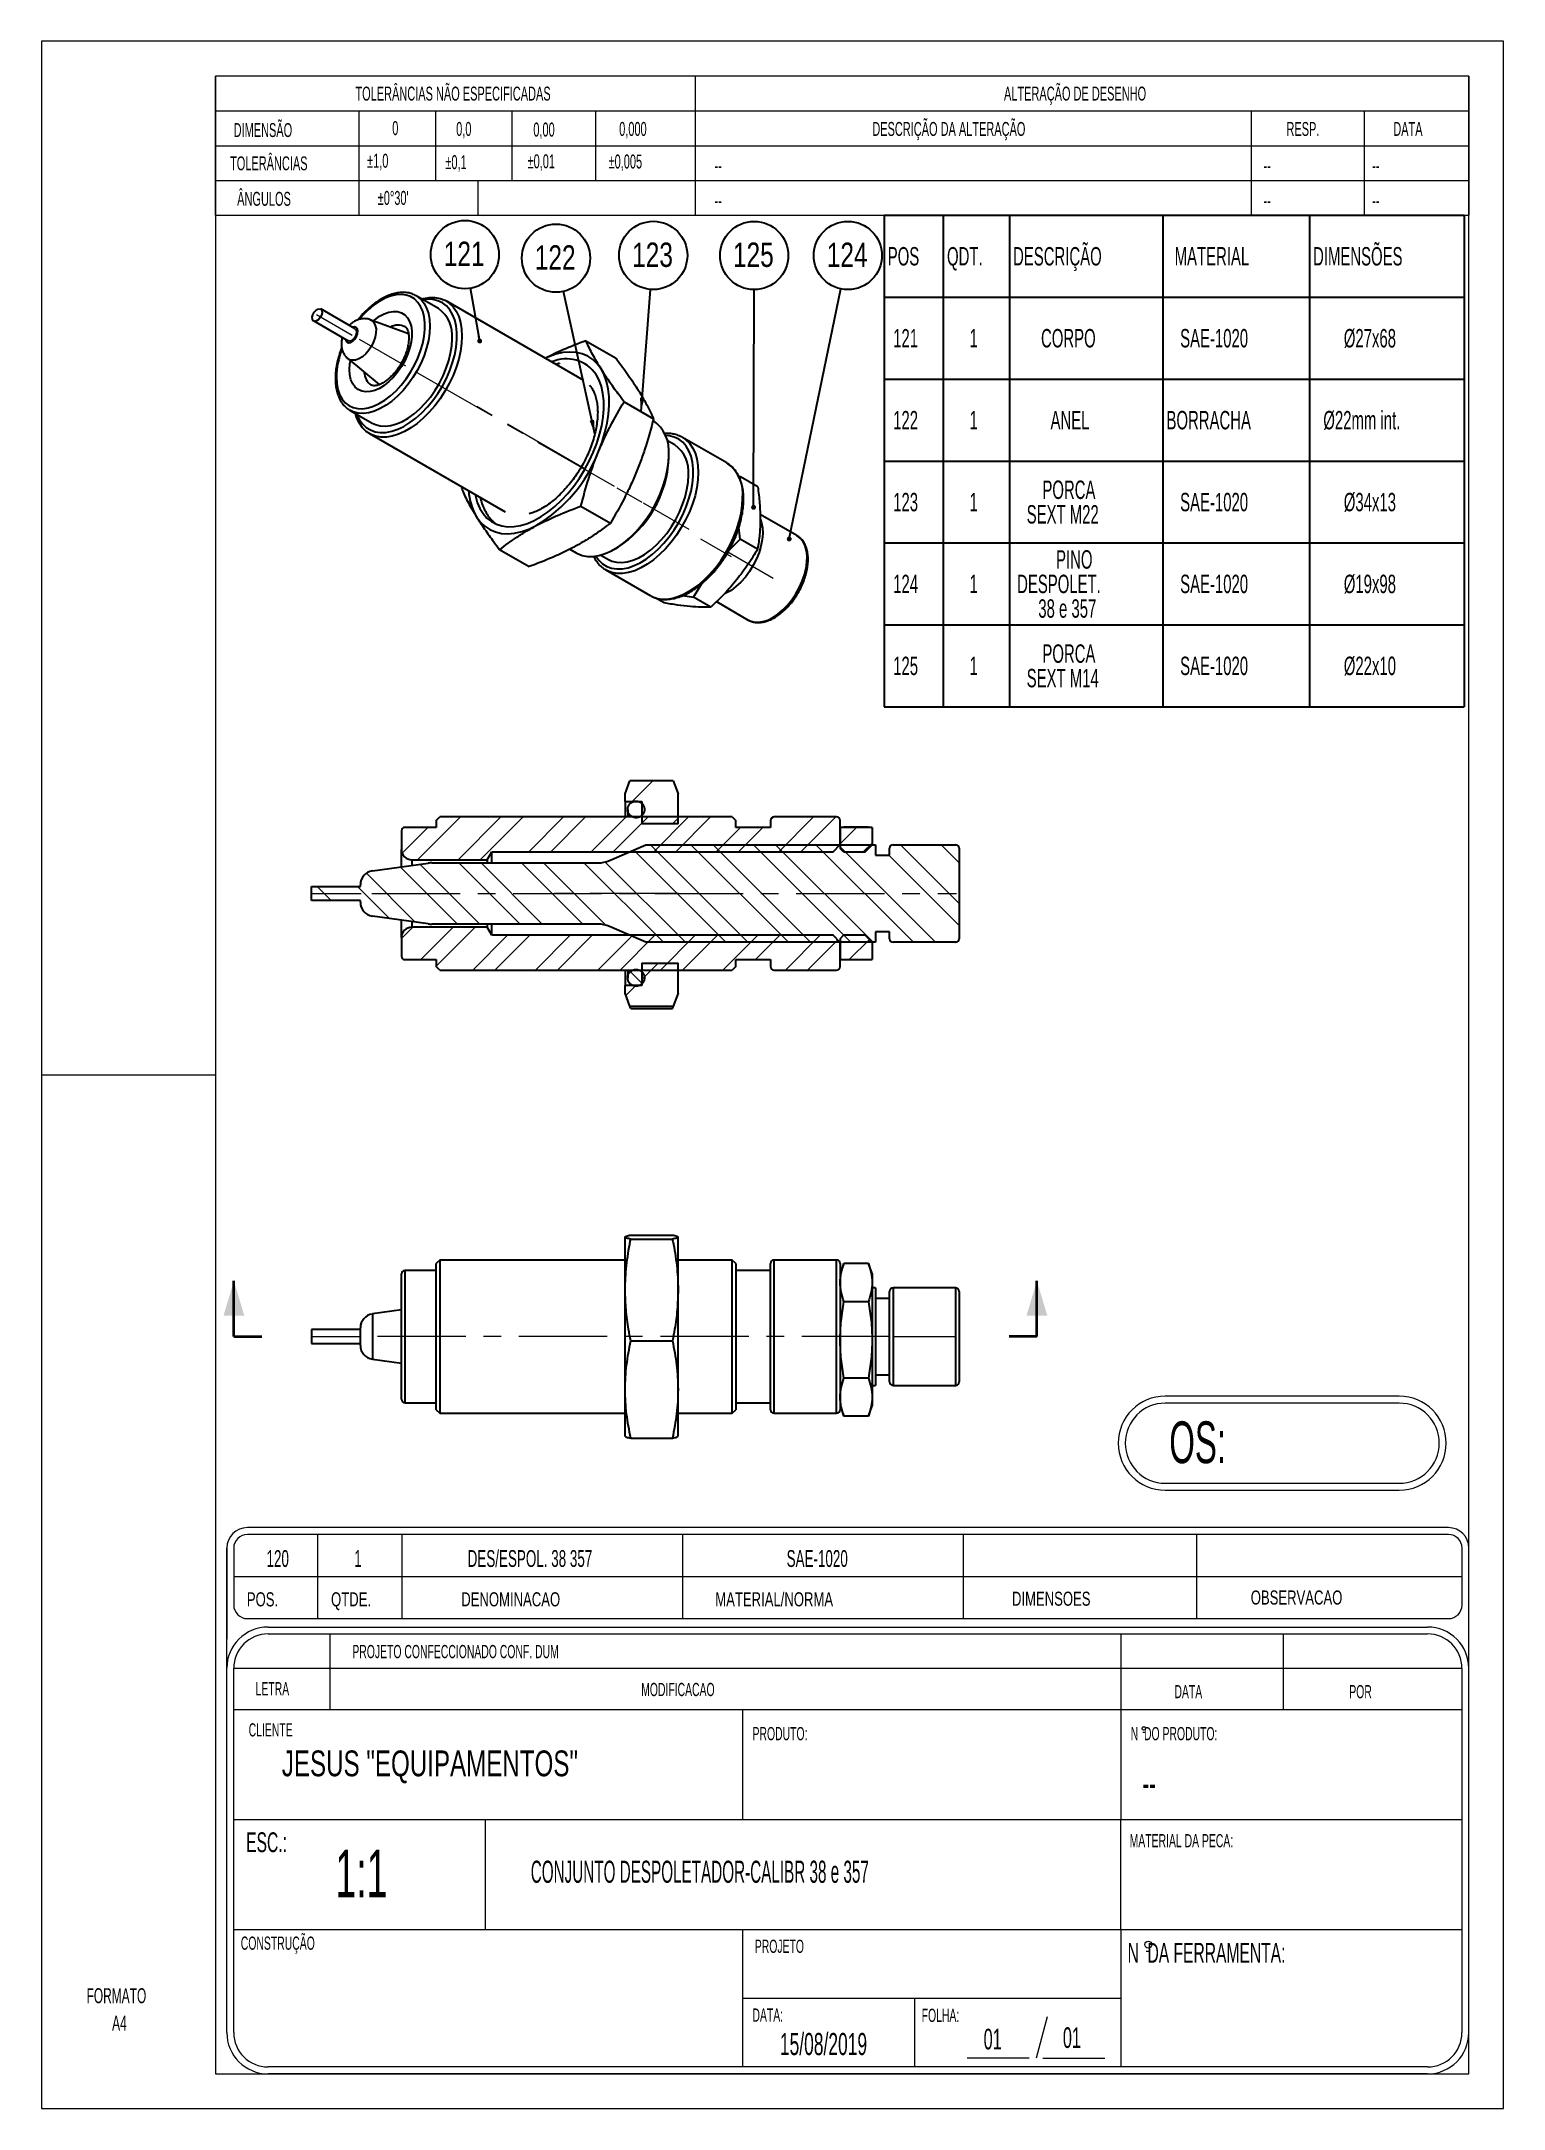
# Model space of a CAD drawing. Header units: millimetres. Extents: x 0 to 210, y 0 to 297.
import ezdxf

# ---------------------------------------------------------------- set-up
doc = ezdxf.new("R2010")
doc.units = ezdxf.units.MM
doc.linetypes.add('CENTERX2', pattern=[20.32, 12.7, -2.54, 2.54, -2.54])
doc.linetypes.add('PHANTOM', pattern=[12.7, 6.35, -1.27, 1.27, -1.27, 1.27, -1.27])
doc.layers.add('COTAS', color=7, linetype='Continuous')
doc.styles.add('SLDTEXTSTYLE0', font='TXT', dxfattribs={"width": 0.595745})
doc.styles.add('SLDTEXTSTYLE1', font='TXT', dxfattribs={"width": 0.589474})
doc.styles.add('SLDTEXTSTYLE2', font='TXT', dxfattribs={"width": 0.515789})
doc.styles.add('SLDTEXTSTYLE3', font='TXT', dxfattribs={"width": 0.7})
doc.styles.add('SLDTEXTSTYLE4', font='TXT', dxfattribs={"width": 0.695035})
doc.styles.add('SLDTEXTSTYLE5', font='TXT', dxfattribs={"width": 0.605})
doc.styles.add('SLDTEXTSTYLE6', font='TXT', dxfattribs={"width": 0.75})
doc.dimstyles.new('SLDDIMSTYLE0', dxfattribs={"dimtxt": 0.18, "dimasz": 0.7, "dimexe": 0, "dimexo": 0.0625, "dimgap": 0, "dimtad": 0, "dimtih": 1, "dimtoh": 1, "dimdec": 0, "dimrnd": 1e-09, "dimzin": 0, "dimdsep": 46, "dimtxsty": 'Standard', "dimblk1": 'DOT', "dimblk2": 'DOT', "dimsah": 1, "dimcen": 0.09, "dimadec": 0, "dimazin": 0, "dimtfac": 0.7, "dimtdec": 0, "dimtofl": 0, "dimtmove": 0, "dimatfit": 3, "dimldrblk": 'DOT', "dimfxl": 0, "dimfrac": 2, "dimtolj": 1, "dimtzin": 0, "dimarcsym": 0})
doc.dimstyles.new('SLDDIMSTYLE1', dxfattribs={"dimtxt": 0.18, "dimasz": 2, "dimexe": 0, "dimexo": 0.0625, "dimgap": 0, "dimtad": 0, "dimtih": 1, "dimtoh": 1, "dimdec": 0, "dimrnd": 1e-09, "dimzin": 0, "dimdsep": 46, "dimtxsty": 'Standard', "dimsah": 1, "dimcen": 0.09, "dimadec": 0, "dimazin": 0, "dimtfac": 2, "dimtdec": 0, "dimtofl": 0, "dimtmove": 0, "dimatfit": 3, "dimfxl": 0, "dimfrac": 2, "dimtolj": 1, "dimtzin": 0, "dimarcsym": 0})
pattern_1 = [(45, (0, 0), (-4.49013, 4.49013), []), (45, (0, 3.175), (-4.49013, 4.49013), [])]
pattern_2 = [(135, (0, 0), (-4.49013, -4.49013), []), (135, (-3.175, -1e-14), (-4.49013, -4.49013), [])]

msp = doc.modelspace()

# ---------------------------------------------------------------- texts
at = {"color": 7, "linetype": 'Continuous', "lineweight": 0}
for s, insert, char_height, attachment_point, style in [('TOLERÂNCIAS NÃO ESPECIFICADAS', (59.13, 290.85), 2, 2, 'SLDTEXTSTYLE1'), ('ALTERAÇÃO DE DESENHO', (148.46, 290.85), 2, 2, 'SLDTEXTSTYLE1'), ('DIMENSÃO', (27.62, 285.61), 2, 1, 'SLDTEXTSTYLE1'), ('0', (50.4, 285.89), 2, 1, 'SLDTEXTSTYLE1'), ('0,0', (59.58, 285.77), 2, 1, 'SLDTEXTSTYLE1'), ('0,00', (70.66, 285.68), 2, 1, 'SLDTEXTSTYLE1'), ('0,000', (82.99, 285.77), 2, 1, 'SLDTEXTSTYLE1'), ('DESCRIÇÃO DA ALTERAÇÃO', (119.34, 285.77), 2, 1, 'SLDTEXTSTYLE1'), ('RESP.', (178.82, 285.77), 2, 1, 'SLDTEXTSTYLE1'), ('DATA', (194.16, 285.77), 2, 1, 'SLDTEXTSTYLE1'), ('TOLERÂNCIAS', (27.11, 280.83), 2, 1, 'SLDTEXTSTYLE1'), ('±1,0', (46.79, 281.2), 2, 1, 'SLDTEXTSTYLE1'), ('±0,1', (58.03, 281), 2, 1, 'SLDTEXTSTYLE1'), ('±0,01', (69.84, 281.12), 2, 1, 'SLDTEXTSTYLE1'), ('±0,005', (81.47, 281.09), 2, 1, 'SLDTEXTSTYLE1'), ('--', (96.69, 280.49), 2, 1, 'SLDTEXTSTYLE1'), ('--', (175.54, 280.49), 2, 1, 'SLDTEXTSTYLE1'), ('--', (191.14, 280.49), 2, 1, 'SLDTEXTSTYLE1'), ('ÂNGULOS', (28.13, 275.73), 2, 1, 'SLDTEXTSTYLE1'), ("±0°30'", (48.32, 275.86), 2, 1, 'SLDTEXTSTYLE1'), ('--', (96.69, 275.49), 2, 1, 'SLDTEXTSTYLE1'), ('--', (175.54, 275.49), 2, 1, 'SLDTEXTSTYLE1'), ('--', (191.14, 275.49), 2, 1, 'SLDTEXTSTYLE1'), ('OS:', (161.99, 99.09), 6, 1, 'SLDTEXTSTYLE1'), ('120', (33.95, 80.6), 2.419, 2, 'SLDTEXTSTYLE0'), ('1', (45.48, 80.6), 2.42, 2, 'SLDTEXTSTYLE0'), ('DES/ESPOL. 38 357', (70.18, 80.6), 2.4192, 2, 'SLDTEXTSTYLE0'), ('SAE-1020', (111.43, 80.6), 2.419, 2, 'SLDTEXTSTYLE0'), ('POS.', (29.52, 74.54), 2.022, 1, 'SLDTEXTSTYLE4'), ('QTDE.', (41.61, 74.54), 2.022, 1, 'SLDTEXTSTYLE4'), ('DENOMINACAO', (60.31, 74.54), 2.0223, 1, 'SLDTEXTSTYLE4'), ('MATERIAL/NORMA', (96.79, 74.54), 2.0223, 1, 'SLDTEXTSTYLE4'), ('DIMENSOES', (139.4, 74.63), 2.022, 1, 'SLDTEXTSTYLE4'), ('OBSERVACAO', (173.69, 74.8), 2.022, 1, 'SLDTEXTSTYLE4'), ('PROJETO CONFECCIONADO CONF. DUM', (44.67, 66.97), 1.896, 1, 'SLDTEXTSTYLE1'), ('LETRA', (30.78, 61.63), 1.896, 1, 'SLDTEXTSTYLE1'), ('MODIFICACAO', (86.15, 61.52), 1.896, 1, 'SLDTEXTSTYLE1'), ('DATA', (162.73, 61.21), 1.896, 1, 'SLDTEXTSTYLE1'), ('POR', (187.84, 61.21), 1.896, 1, 'SLDTEXTSTYLE1'), ('CLIENTE', (29.78, 55.72), 1.896, 1, 'SLDTEXTSTYLE1'), ('PRODUTO:', (102.14, 55.18), 1.896, 1, 'SLDTEXTSTYLE1'), ('N  DO PRODUTO:', (156.45, 55.18), 1.896, 1, 'SLDTEXTSTYLE1'), ('JESUS "EQUIPAMENTOS"', (34.54, 51.81), 3.7042, 1, 'SLDTEXTSTYLE3'), ('--', (158.13, 49.28), 4.266, 1, 'SLDTEXTSTYLE2'), ('ESC.:', (29.42, 40.05), 2.844, 1, 'SLDTEXTSTYLE1'), ('MATERIAL DA PECA:', (156.3, 39.8), 1.896, 1, 'SLDTEXTSTYLE1'), ('1:1', (42.23, 37.56), 6.826, 1, 'SLDTEXTSTYLE1'), ('CONJUNTO DESPOLETADOR-CALIBR 38 e 357', (70.29, 35.98), 3.175, 1, 'SLDTEXTSTYLE2'), ('CONSTRUÇÃO', (28.65, 25.08), 1.896, 1, 'SLDTEXTSTYLE1'), ('PROJETO', (102.47, 24.63), 1.896, 1, 'SLDTEXTSTYLE1'), ('N  DA FERRAMENTA:', (156, 24.16), 2.8441, 1, 'SLDTEXTSTYLE1'), ('DATA:', (102.13, 14.75), 1.896, 1, 'SLDTEXTSTYLE1'), ('FOLHA:', (126.43, 14.71), 1.896, 1, 'SLDTEXTSTYLE1'), ('01', (146.71, 12.04), 2.963, 1, 'SLDTEXTSTYLE1'), ('15/08/2019', (106.07, 11.23), 3.175, 1, 'SLDTEXTSTYLE1'), ('01', (135.33, 11.83), 2.963, 1, 'SLDTEXTSTYLE1')]:
    msp.add_mtext(s, dxfattribs=dict(at, insert=insert, char_height=char_height, attachment_point=attachment_point, style=style))

# ---------------------------------------------------------------- blocks, each defined once
blk = doc.blocks.new('SW_NOTE_0')
at = {"color": 0, "linetype": 'Continuous', "lineweight": 18, "insert": (0, 2.77), "char_height": 2.152, "attachment_point": 1, "style": 'SLDTEXTSTYLE0'}
blk.add_mtext('FORMATO', dxfattribs=at)
blk = doc.blocks.new('SW_NOTE_0_1')
at = {"color": 0, "linetype": 'Continuous', "lineweight": 18, "insert": (0, 2.77), "char_height": 2.152, "attachment_point": 1, "style": 'SLDTEXTSTYLE0'}
blk.add_mtext('A4', dxfattribs=at)
blk = doc.blocks.new('Bloco2')
at = {"color": 7, "linetype": 'Continuous', "lineweight": 18}
for p, q in [((210.04, 297.06), (0.04, 297.06)), ((0.04, 297.06), (0.04, 0.06)), ((210.04, 0.06), (210.04, 297.06)), ((205.04, 292.06), (25.04, 292.06)), ((25.04, 292.06), (25.04, 5.06)), ((205.04, 5.06), (205.04, 292.06)), ((0.04, 148.56), (25.04, 148.56)), ((25.04, 5.06), (205.04, 5.06)), ((0.04, 0.06), (210.04, 0.06))]:
    blk.add_line(p, q, dxfattribs=at)
for name, p in [('SW_NOTE_0', (6.53, 14.59)), ('SW_NOTE_0_1', (10.2, 10.66))]:
    blk.add_blockref(name, p, dxfattribs=at)
blk = doc.blocks.new('SW_TABLEANNOTATION_0')
at = {"layer": 'COTAS', "color": 0}
for p, q in [((0, 0), (0, -11.77)), ((0, 0), (8.51, 0)), ((8.51, 0), (8.51, -11.77)), ((8.51, 0), (18, 0)), ((18, 0), (18, -11.77)), ((18, 0), (40.03, 0)), ((40.03, 0), (40.03, -11.77)), ((40.03, 0), (61.08, 0)), ((61.08, 0), (61.08, -11.77)), ((61.08, 0), (83.3, 0)), ((83.3, 0), (83.3, -11.77)), ((0, -11.77), (8.51, -11.77)), ((0, -11.77), (0, -23.54)), ((0, -11.77), (83.3, -11.77)), ((8.51, -11.77), (18, -11.77)), ((8.51, -11.77), (8.51, -23.54)), ((18, -11.77), (40.03, -11.77)), ((18, -11.77), (18, -23.54)), ((40.03, -11.77), (61.08, -11.77)), ((40.03, -11.77), (40.03, -23.54)), ((61.08, -11.77), (83.3, -11.77)), ((61.08, -11.77), (61.08, -23.54)), ((83.3, -11.77), (83.3, -23.54)), ((0, -23.54), (0, -35.3)), ((0, -23.54), (8.51, -23.54)), ((8.51, -23.54), (8.51, -35.3)), ((8.51, -23.54), (18, -23.54)), ((18, -23.54), (18, -35.3)), ((18, -23.54), (40.03, -23.54)), ((40.03, -23.54), (40.03, -35.3)), ((40.03, -23.54), (61.08, -23.54)), ((61.08, -23.54), (61.08, -35.3)), ((61.08, -23.54), (83.3, -23.54)), ((83.3, -23.54), (83.3, -35.3)), ((0, -35.3), (0, -47.07)), ((0, -35.3), (8.51, -35.3)), ((8.51, -35.3), (8.51, -47.07)), ((8.51, -35.3), (18, -35.3)), ((18, -35.3), (18, -47.07)), ((18, -35.3), (40.03, -35.3)), ((40.03, -35.3), (40.03, -47.07)), ((40.03, -35.3), (61.08, -35.3)), ((61.08, -35.3), (61.08, -47.07)), ((61.08, -35.3), (83.3, -35.3)), ((83.3, -35.3), (83.3, -47.07)), ((0, -47.07), (0, -58.84)), ((0, -47.07), (8.51, -47.07)), ((8.51, -47.07), (8.51, -58.84)), ((8.51, -47.07), (18, -47.07)), ((18, -47.07), (18, -58.84)), ((18, -47.07), (40.03, -47.07)), ((40.03, -47.07), (40.03, -58.84)), ((40.03, -47.07), (61.08, -47.07)), ((61.08, -47.07), (61.08, -58.84)), ((61.08, -47.07), (83.3, -47.07)), ((83.3, -47.07), (83.3, -58.84)), ((0, -58.84), (0, -70.61)), ((0, -58.84), (8.51, -58.84)), ((8.51, -58.84), (8.51, -70.61)), ((8.51, -58.84), (18, -58.84)), ((18, -58.84), (18, -70.61)), ((18, -58.84), (40.03, -58.84)), ((40.03, -58.84), (40.03, -70.61)), ((40.03, -58.84), (61.08, -58.84)), ((61.08, -58.84), (61.08, -70.61)), ((61.08, -58.84), (83.3, -58.84)), ((83.3, -58.84), (83.3, -70.61)), ((0, -70.61), (8.51, -70.61)), ((8.51, -70.61), (18, -70.61)), ((18, -70.61), (40.03, -70.61)), ((40.03, -70.61), (61.08, -70.61)), ((61.08, -70.61), (83.3, -70.61))]:
    blk.add_line(p, q, dxfattribs=at)
at = {"layer": 'COTAS', "color": 0, "attachment_point": 1, "style": 'SLDTEXTSTYLE5'}
for s, insert, char_height in [('POS', (0.53, -4.56), 2.646), ('QDT.', (9.04, -4.56), 2.646), ('DESCRIÇÃO', (18.53, -4.56), 2.646), ('MATERIAL', (41.73, -4.56), 2.646), ('DIMENSÕES', (61.61, -4.56), 2.646), ('121', (1.31, -16.33), 2.646), ('1', (12.27, -16.33), 2.65), ('CORPO', (22.54, -16.33), 2.646), ('SAE-1020', (42.52, -16.33), 2.646), ('Ø27x68', (66.02, -16.33), 2.646), ('122', (1.31, -28.1), 2.646), ('1', (12.27, -28.1), 2.65), ('ANEL', (23.91, -28.1), 2.646), ('BORRACHA', (40.56, -28.1), 2.646), ('Ø22mm int.', (63.08, -28.1), 2.646), ('PORCA', (22.74, -38.1), 2.646), ('123', (1.31, -39.87), 2.646), ('1', (12.27, -39.87), 2.65), ('SAE-1020', (42.52, -39.87), 2.646), ('Ø34x13', (66.02, -39.87), 2.646), ('SEXT M22', (20.48, -41.63), 2.646), ('PINO', (24.7, -48.11), 2.646), ('124', (1.31, -51.63), 2.646), ('1', (12.27, -51.63), 2.65), ('DESPOLET.', (19.11, -51.63), 2.646), ('SAE-1020', (42.52, -51.63), 2.646), ('Ø19x98', (66.02, -51.63), 2.646), ('38 e 357', (22.15, -55.16), 2.646), ('PORCA', (22.74, -61.64), 2.646), ('125', (1.31, -63.4), 2.646), ('1', (12.27, -63.4), 2.65), ('SEXT M14', (20.48, -65.16), 2.646), ('SAE-1020', (42.52, -63.4), 2.646), ('Ø22x10', (66.02, -63.4), 2.646)]:
    blk.add_mtext(s, dxfattribs=dict(at, insert=insert, char_height=char_height))
blk = doc.blocks.new('SW_NOTE_0_2')
at = {"layer": 'COTAS', "color": 0}
blk.add_circle((-0.83, 4.83), 4.9, dxfattribs=at)
at = {"layer": 'COTAS', "color": 0, "insert": (-0.93, 6.69), "char_height": 3.5, "attachment_point": 2, "style": 'SLDTEXTSTYLE6'}
blk.add_mtext('121', dxfattribs=at)
blk = doc.blocks.new('_Dot')
at = {"color": 0, "linetype": 'ByBlock', "lineweight": -2}
blk.add_line((-0.5, 0), (-1, 0), dxfattribs=at)
at = {"color": 0, "linetype": 'ByBlock', "const_width": 0.5}
blk.add_lwpolyline([(-0.25, 0, 1), (0.25, 0, 1)], format="xyb", close=True, dxfattribs=at)
blk = doc.blocks.new('SW_NOTE_0_3')
at = {"layer": 'COTAS', "color": 0}
blk.add_circle((-1.06, 4.79), 4.9, dxfattribs=at)
at = {"layer": 'COTAS', "color": 0, "insert": (-1.17, 6.64), "char_height": 3.5, "attachment_point": 2, "style": 'SLDTEXTSTYLE6'}
blk.add_mtext('122', dxfattribs=at)
blk = doc.blocks.new('SW_NOTE_0_4')
at = {"layer": 'COTAS', "color": 0}
blk.add_circle((0.38, 4.89), 4.9, dxfattribs=at)
at = {"layer": 'COTAS', "color": 0, "insert": (0.28, 6.74), "char_height": 3.5, "attachment_point": 2, "style": 'SLDTEXTSTYLE6'}
blk.add_mtext('123', dxfattribs=at)
blk = doc.blocks.new('SW_NOTE_0_5')
at = {"layer": 'COTAS', "color": 0}
blk.add_circle((0.99, 4.8), 4.9, dxfattribs=at)
at = {"layer": 'COTAS', "color": 0, "insert": (0.89, 6.65), "char_height": 3.5, "attachment_point": 2, "style": 'SLDTEXTSTYLE6'}
blk.add_mtext('124', dxfattribs=at)
blk = doc.blocks.new('SW_NOTE_0_6')
at = {"layer": 'COTAS', "color": 0}
blk.add_circle((0.01, 4.9), 4.9, dxfattribs=at)
at = {"layer": 'COTAS', "color": 0, "insert": (-0.1, 6.76), "char_height": 3.5, "attachment_point": 2, "style": 'SLDTEXTSTYLE6'}
blk.add_mtext('125', dxfattribs=at)

# ---------------------------------------------------------------- hatches: boundary and pattern name
at = {"layer": 'COTAS', "linetype": 'Continuous', "lineweight": 18}
h = msp.add_hatch(dxfattribs=at)
h.set_pattern_fill('ANSI32', color=256, angle=3e-322, style=0)
h.paths.add_polyline_path([(83.85, 188.13), (86.25, 188.13), (86.25, 184.93), (91.45, 184.93), (91.45, 189.23), (90.76, 191.11), (84.53, 191.11), (83.85, 189.23)], flags=0)
h = msp.add_hatch(dxfattribs=at)
h.set_pattern_fill('STEEL', color=256, scale=2, angle=90, style=0)
h.set_pattern_definition(pattern_2)
edge = h.paths.add_edge_path(flags=0)
edge.add_spline(control_points=[(85.01, 185.88), (85.14, 185.83), (85.28, 185.81), (85.41, 185.81), (85.55, 185.81), (85.68, 185.83), (85.81, 185.88), (85.94, 185.92), (86.06, 185.99), (86.16, 186.07), (86.27, 186.16), (86.36, 186.26), (86.43, 186.37), (86.5, 186.49), (86.55, 186.62), (86.58, 186.75), (86.61, 186.88), (86.62, 187.02), (86.6, 187.15), (86.59, 187.28), (86.55, 187.42), (86.49, 187.54), (86.43, 187.66), (86.35, 187.77), (86.26, 187.86), (86.16, 187.96), (86.05, 188.04), (85.93, 188.1), (85.8, 188.15), (85.67, 188.19), (85.54, 188.2), (85.4, 188.22), (85.27, 188.21), (85.14, 188.18), (85.01, 188.15), (84.88, 188.09), (84.76, 188.02), (84.65, 187.95), (84.55, 187.86), (84.47, 187.75), (84.38, 187.65), (84.32, 187.52), (84.28, 187.4), (84.23, 187.27), (84.21, 187.13), (84.21, 187), (84.21, 186.86), (84.24, 186.73), (84.28, 186.6), (84.33, 186.48), (84.4, 186.36), (84.48, 186.25), (84.57, 186.15), (84.67, 186.06), (84.79, 185.99), (84.86, 185.94), (84.93, 185.91), (85.01, 185.88)], knot_values=[0, 0, 0, 0, 0.000403, 0.000403, 0.000403, 0.000806, 0.000806, 0.000806, 0.001209, 0.001209, 0.001209, 0.001612, 0.001612, 0.001612, 0.002015, 0.002015, 0.002015, 0.002418, 0.002418, 0.002418, 0.002821, 0.002821, 0.002821, 0.003223, 0.003223, 0.003223, 0.003626, 0.003626, 0.003626, 0.004029, 0.004029, 0.004029, 0.004432, 0.004432, 0.004432, 0.004835, 0.004835, 0.004835, 0.005238, 0.005238, 0.005238, 0.005641, 0.005641, 0.005641, 0.006044, 0.006044, 0.006044, 0.006447, 0.006447, 0.006447, 0.00685, 0.00685, 0.00685, 0.007253, 0.007253, 0.007253, 0.007503, 0.007503, 0.007503, 0.007503], weights=[1, 1, 1, 1, 1, 1, 1, 1, 1, 1, 1, 1, 1, 1, 1, 1, 1, 1, 1, 1, 1, 1, 1, 1, 1, 1, 1, 1, 1, 1, 1, 1, 1, 1, 1, 1, 1, 1, 1, 1, 1, 1, 1, 1, 1, 1, 1, 1, 1, 1, 1, 1, 1, 1, 1, 1, 1, 1], degree=3, periodic=0)
h = msp.add_hatch(dxfattribs=at)
h.set_pattern_fill('STEEL', color=256, scale=2, style=0)
h.set_pattern_definition(pattern_1)
edge = h.paths.add_edge_path(flags=0)
edge.add_line((64.03, 179.77), (64.72, 180.93))
edge.add_line((64.72, 180.93), (113.7, 180.93))
edge.add_line((113.7, 180.93), (114.72, 181.95))
edge.add_line((114.72, 181.95), (114.72, 185.43))
edge.add_arc((114.22, 185.43), 0.5, 0, 90)
edge.add_line((114.22, 185.93), (105.22, 185.93))
edge.add_arc((105.22, 185.43), 0.5, 90, 180)
edge.add_line((104.72, 185.43), (104.72, 184.43))
edge.add_line((104.72, 184.43), (99.72, 184.43))
edge.add_line((99.72, 184.43), (99.72, 185.43))
edge.add_line((99.72, 185.43), (99.22, 185.93))
edge.add_line((99.22, 185.93), (57.22, 185.93))
edge.add_line((57.22, 185.93), (56.72, 185.43))
edge.add_line((56.72, 185.43), (56.72, 184.43))
edge.add_line((56.72, 184.43), (52.22, 184.43))
edge.add_arc((52.22, 183.93), 0.5, 90, 180)
edge.add_line((51.72, 183.93), (51.72, 181.27))
edge.add_arc((53.22, 181.27), 1.5, 180, 270)
edge.add_line((53.22, 179.77), (64.03, 179.77))
h = msp.add_hatch(dxfattribs=at)
h.set_pattern_fill('ANSI32', color=256, angle=3e-322, style=0)
edge = h.paths.add_edge_path(flags=0)
edge.add_spline(control_points=[(114.72, 181.41), (114.89, 181.24), (115.06, 181.08), (115.22, 180.91)], knot_values=[0.011045, 0.011045, 0.011045, 0.011045, 0.011754, 0.011754, 0.011754, 0.011754], weights=[1, 1, 1, 1], degree=3, periodic=0)
edge.add_line((115.22, 180.91), (118.3, 180.91))
edge.add_spline(control_points=[(118.3, 180.91), (118.64, 181.25), (118.98, 181.6), (119.32, 181.94)], knot_values=[0.029881, 0.029881, 0.029881, 0.029881, 0.031345, 0.031345, 0.031345, 0.031345], weights=[1, 1, 1, 1], degree=3, periodic=0)
edge.add_line((119.32, 181.94), (119.32, 184.42))
edge.add_spline(control_points=[(119.32, 184.42), (119.32, 184.42), (119.32, 184.42), (119.32, 184.43)], knot_values=[0.009943, 0.009943, 0.009943, 0.009943, 0.009956, 0.009956, 0.009956, 0.009956], weights=[1, 1, 1, 1], degree=3, periodic=0)
edge.add_line((119.32, 184.43), (114.73, 184.43))
edge.add_spline(control_points=[(114.73, 184.43), (114.73, 184.42), (114.73, 184.42), (114.72, 184.42)], knot_values=[0.010104, 0.010104, 0.010104, 0.010104, 0.010116, 0.010116, 0.010116, 0.010116], weights=[1, 1, 1, 1], degree=3, periodic=0)
edge.add_line((114.72, 184.42), (114.72, 181.41))
h = msp.add_hatch(dxfattribs=at)
h.set_pattern_fill('STEEL', color=256, scale=2, angle=90, style=0)
h.set_pattern_definition(pattern_2)
edge = h.paths.add_edge_path(flags=0)
edge.add_arc((47.82, 176.19), 2, 97.9696, 180)
edge.add_line((45.82, 176.19), (45.82, 175.93))
edge.add_line((45.82, 175.93), (38.82, 175.93))
edge.add_line((38.82, 175.93), (38.82, 173.93))
edge.add_line((38.82, 173.93), (45.82, 173.93))
edge.add_line((45.82, 173.93), (45.82, 173.67))
edge.add_arc((47.82, 173.67), 2, 180, 262.0304)
edge.add_line((47.55, 171.69), (55.55, 170.57))
edge.add_arc((56.1, 174.53), 4, 262.0304, 270)
edge.add_line((56.1, 170.53), (79.99, 170.53))
edge.add_arc((79.99, 166.53), 4, 66.5713, 90, ccw=False)
edge.add_line((81.59, 170.2), (86.82, 167.93))
edge.add_line((86.82, 167.93), (119.82, 167.93))
edge.add_line((119.82, 167.93), (119.82, 169.43))
edge.add_line((119.82, 169.43), (121.82, 169.43))
edge.add_line((121.82, 169.43), (121.82, 168.43))
edge.add_arc((122.32, 168.43), 0.5, 180, 270)
edge.add_line((122.32, 167.93), (131.32, 167.93))
edge.add_arc((131.32, 168.43), 0.5, 270, 360)
edge.add_line((131.82, 168.43), (131.82, 181.43))
edge.add_arc((131.32, 181.43), 0.5, 0, 90)
edge.add_line((131.32, 181.93), (122.32, 181.93))
edge.add_arc((122.32, 181.43), 0.5, 90, 180)
edge.add_line((121.82, 181.43), (121.82, 180.43))
edge.add_line((121.82, 180.43), (119.82, 180.43))
edge.add_line((119.82, 180.43), (119.82, 181.93))
edge.add_line((119.82, 181.93), (86.82, 181.93))
edge.add_line((86.82, 181.93), (81.59, 179.66))
edge.add_arc((79.99, 183.33), 4, 270, 293.4287, ccw=False)
edge.add_line((79.99, 179.33), (56.1, 179.33))
edge.add_arc((56.1, 175.33), 4, 90, 97.9696)
edge.add_line((55.55, 179.29), (47.55, 178.17))
h = msp.add_hatch(dxfattribs=at)
h.set_pattern_fill('STEEL', color=256, scale=2, style=0)
h.set_pattern_definition(pattern_1)
edge = h.paths.add_edge_path(flags=0)
edge.add_line((114.72, 167.9), (113.7, 168.93))
edge.add_line((113.7, 168.93), (64.72, 168.93))
edge.add_line((64.72, 168.93), (64.03, 170.09))
edge.add_line((64.03, 170.09), (53.22, 170.09))
edge.add_arc((53.22, 168.59), 1.5, 90, 180)
edge.add_line((51.72, 168.59), (51.72, 165.93))
edge.add_arc((52.22, 165.93), 0.5, 180, 270)
edge.add_line((52.22, 165.43), (56.72, 165.43))
edge.add_line((56.72, 165.43), (56.72, 164.43))
edge.add_line((56.72, 164.43), (57.22, 163.93))
edge.add_line((57.22, 163.93), (99.22, 163.93))
edge.add_line((99.22, 163.93), (99.72, 164.43))
edge.add_line((99.72, 164.43), (99.72, 165.43))
edge.add_line((99.72, 165.43), (104.72, 165.43))
edge.add_line((104.72, 165.43), (104.72, 164.43))
edge.add_arc((105.22, 164.43), 0.5, 180, 270)
edge.add_line((105.22, 163.93), (114.22, 163.93))
edge.add_arc((114.22, 164.43), 0.5, 270, 360)
edge.add_line((114.72, 164.43), (114.72, 167.9))
h = msp.add_hatch(dxfattribs=at)
h.set_pattern_fill('ANSI32', color=256, angle=3e-322, style=0)
edge = h.paths.add_edge_path(flags=0)
edge.add_spline(control_points=[(115.22, 168.95), (115.06, 168.78), (114.89, 168.61), (114.72, 168.44)], knot_values=[0.028091, 0.028091, 0.028091, 0.028091, 0.028793, 0.028793, 0.028793, 0.028793], weights=[1, 1, 1, 1], degree=3, periodic=0)
edge.add_line((114.72, 168.44), (114.72, 165.44))
edge.add_spline(control_points=[(114.72, 165.44), (114.73, 165.44), (114.73, 165.43), (114.73, 165.43)], knot_values=[0.009999, 0.009999, 0.009999, 0.009999, 0.010009, 0.010009, 0.010009, 0.010009], weights=[1, 1, 1, 1], degree=3, periodic=0)
edge.add_line((114.73, 165.43), (119.32, 165.43))
edge.add_spline(control_points=[(119.32, 165.43), (119.32, 165.43), (119.32, 165.44), (119.32, 165.44)], knot_values=[0.010133, 0.010133, 0.010133, 0.010133, 0.010143, 0.010143, 0.010143, 0.010143], weights=[1, 1, 1, 1], degree=3, periodic=0)
edge.add_line((119.32, 165.44), (119.32, 167.92))
edge.add_spline(control_points=[(119.32, 167.92), (118.98, 168.26), (118.64, 168.6), (118.3, 168.95)], knot_values=[0.011959, 0.011959, 0.011959, 0.011959, 0.013411, 0.013411, 0.013411, 0.013411], weights=[1, 1, 1, 1], degree=3, periodic=0)
edge.add_line((118.3, 168.95), (115.22, 168.95))
h = msp.add_hatch(dxfattribs=at)
h.set_pattern_fill('ANSI32', color=256, angle=3e-322, style=0)
h.paths.add_polyline_path([(91.45, 164.93), (86.25, 164.93), (86.25, 161.73), (83.85, 161.73), (83.85, 160.63), (84.53, 158.74), (90.76, 158.74), (91.45, 160.63)], flags=0)
h = msp.add_hatch(dxfattribs=at)
h.set_pattern_fill('STEEL', color=256, scale=2, angle=90, style=0)
h.set_pattern_definition(pattern_2)
edge = h.paths.add_edge_path(flags=0)
edge.add_spline(control_points=[(84.68, 161.86), (84.79, 161.78), (84.91, 161.71), (85.04, 161.67), (85.17, 161.63), (85.3, 161.61), (85.44, 161.61), (85.57, 161.62), (85.71, 161.64), (85.83, 161.69), (85.96, 161.74), (86.08, 161.81), (86.18, 161.89), (86.28, 161.98), (86.37, 162.08), (86.44, 162.2), (86.51, 162.31), (86.56, 162.44), (86.59, 162.58), (86.61, 162.71), (86.62, 162.84), (86.6, 162.98), (86.58, 163.11), (86.54, 163.24), (86.48, 163.36), (86.42, 163.48), (86.33, 163.59), (86.24, 163.68), (86.14, 163.78), (86.02, 163.85), (85.9, 163.91), (85.78, 163.96), (85.65, 164), (85.51, 164.01), (85.38, 164.02), (85.24, 164.01), (85.11, 163.97), (84.98, 163.94), (84.85, 163.88), (84.74, 163.81), (84.63, 163.73), (84.53, 163.64), (84.45, 163.53), (84.37, 163.42), (84.31, 163.3), (84.27, 163.17), (84.23, 163.04), (84.21, 162.91), (84.21, 162.77), (84.22, 162.64), (84.24, 162.5), (84.29, 162.38), (84.34, 162.25), (84.41, 162.13), (84.5, 162.03), (84.55, 161.97), (84.62, 161.91), (84.68, 161.86)], knot_values=[0, 0, 0, 0, 0.000403, 0.000403, 0.000403, 0.000806, 0.000806, 0.000806, 0.001209, 0.001209, 0.001209, 0.001612, 0.001612, 0.001612, 0.002015, 0.002015, 0.002015, 0.002418, 0.002418, 0.002418, 0.00282, 0.00282, 0.00282, 0.003223, 0.003223, 0.003223, 0.003626, 0.003626, 0.003626, 0.004029, 0.004029, 0.004029, 0.004432, 0.004432, 0.004432, 0.004835, 0.004835, 0.004835, 0.005238, 0.005238, 0.005238, 0.005641, 0.005641, 0.005641, 0.006044, 0.006044, 0.006044, 0.006447, 0.006447, 0.006447, 0.00685, 0.00685, 0.00685, 0.007253, 0.007253, 0.007253, 0.007503, 0.007503, 0.007503, 0.007503], weights=[1, 1, 1, 1, 1, 1, 1, 1, 1, 1, 1, 1, 1, 1, 1, 1, 1, 1, 1, 1, 1, 1, 1, 1, 1, 1, 1, 1, 1, 1, 1, 1, 1, 1, 1, 1, 1, 1, 1, 1, 1, 1, 1, 1, 1, 1, 1, 1, 1, 1, 1, 1, 1, 1, 1, 1, 1, 1], degree=3, periodic=0)

# ---------------------------------------------------------------- linework, layer by layer
at = {"color": 7, "linetype": 'Continuous', "lineweight": 18}
for p, q in [((205.01, 292.36), (25.01, 292.36)), ((25.01, 272.36), (25.01, 292.36)), ((93.95, 272.36), (93.95, 292.36)), ((205.01, 292.36), (205.01, 272.36)), ((25.01, 287.36), (93.95, 287.36)), ((45.64, 272.36), (45.64, 287.36)), ((56.64, 277.36), (56.64, 287.36)), ((67.64, 277.36), (67.64, 287.36)), ((79.64, 277.36), (79.64, 287.36)), ((93.95, 287.36), (205.01, 287.36)), ((173.82, 272.36), (173.82, 287.36)), ((190.01, 272.36), (190.01, 287.36)), ((25.01, 282.36), (93.95, 282.36)), ((93.95, 282.36), (205.01, 282.36)), ((25.01, 277.36), (93.95, 277.36)), ((62.7, 277.36), (62.7, 272.36)), ((93.95, 277.36), (205.01, 277.36)), ((25.01, 272.36), (93.95, 272.36)), ((93.95, 272.36), (205.01, 272.36)), ((195.01, 102.71), (161.41, 102.71)), ((195.01, 101.71), (161.41, 101.71)), ((161.41, 90.21), (195.01, 90.21)), ((161.41, 89.21), (195.01, 89.21)), ((202.07, 83.83), (29.59, 83.83)), ((26.65, 11.28), (26.65, 80.89)), ((26.65, 80.89), (26.65, 67.81)), ((27.63, 80.89), (27.63, 72.71)), ((202.07, 82.85), (29.59, 82.85)), ((39.72, 70.75), (39.72, 82.85)), ((51.82, 70.75), (51.82, 82.85)), ((92.14, 70.75), (92.14, 82.85)), ((132.46, 70.75), (132.46, 82.85)), ((165.96, 70.75), (165.96, 82.85)), ((204.03, 72.71), (204.03, 80.89)), ((205.01, 11.28), (205.01, 80.89)), ((27.63, 76.8), (204.03, 76.8)), ((29.59, 70.75), (202.07, 70.75)), ((32.57, 69.54), (199.08, 69.54)), ((32.57, 68.56), (199.08, 68.56)), ((41.46, 57.69), (41.46, 68.56)), ((155.03, 68.56), (155.03, 57.69)), ((178.34, 68.56), (178.34, 57.69)), ((27.64, 11.28), (27.64, 63.62)), ((27.64, 63.62), (204.02, 63.62)), ((204.02, 63.62), (204.02, 11.28)), ((27.64, 57.69), (204.02, 57.69)), ((100.71, 57.69), (100.71, 41.89)), ((155.03, 57.69), (155.03, 41.89)), ((158.2, 54.45), (158.46, 54.45)), ((158.2, 54.43), (158.46, 54.43)), ((27.64, 41.89), (204.02, 41.89)), ((63.77, 26.09), (63.77, 41.89)), ((155.03, 26.09), (155.03, 41.89)), ((27.64, 26.09), (204.02, 26.09)), ((100.71, 26.09), (100.71, 6.34)), ((155.03, 26.09), (155.03, 6.34)), ((158.69, 23), (159.2, 23)), ((100.71, 16.22), (155.03, 16.22)), ((125.4, 16.22), (125.4, 6.34)), ((144.43, 13.54), (142.85, 7.62)), ((199.08, 6.34), (32.57, 6.34)), ((141.86, 7.62), (132.97, 7.62)), ((143.83, 7.62), (152.72, 7.62)), ((199.08, 5.36), (32.57, 5.36)), ((204.44, 5.36), (205.01, 5.36)), ((205.01, 5.36), (205.01, 5.93))]:
    msp.add_line(p, q, dxfattribs=at)
at = {"color": 7, "linetype": 'Continuous', "lineweight": 25}
for p, q in [((45.07, 256.05), (40.12, 258.91)), ((57.02, 258.96), (53.84, 260.8)), ((77.91, 248.64), (58.13, 260.06)), ((39.12, 257.18), (44.07, 254.32)), ((52.73, 255.34), (47.24, 257.37)), ((78.22, 254.34), (82.46, 251.89)), ((44.01, 251.78), (48.51, 248.04)), ((44.34, 244.34), (47.52, 242.51)), ((44.39, 244.32), (44.34, 244.34)), ((83.69, 245.58), (87.92, 243.14)), ((47.13, 241), (66.61, 229.76)), ((90.96, 239.37), (89.85, 240.01)), ((90.1, 237.47), (90.1, 237.88)), ((91.94, 240.54), (92.07, 240.46)), ((98.43, 236.79), (92.07, 240.46)), ((98.62, 236.67), (98.43, 236.79)), ((100.39, 234.81), (100.17, 234.85)), ((100.34, 234.45), (100.39, 234.81)), ((102.89, 233.37), (100.39, 234.81)), ((60.42, 233.33), (60.35, 233.09)), ((77.49, 230.58), (81.72, 228.14)), ((108.52, 226.35), (103.22, 229.4)), ((98.77, 224.27), (100.37, 225.85)), ((100.37, 225.85), (100.18, 227.53)), ((102.87, 224.41), (100.37, 225.85)), ((65.82, 224.33), (70.06, 221.89)), ((75.9, 224.4), (76.83, 223.86)), ((80.35, 223.56), (81.46, 222.91)), ((82.33, 224.41), (82.68, 224.61)), ((81.07, 221.41), (80.94, 221.49)), ((81.07, 221.41), (87.43, 217.74)), ((89.43, 216.68), (88.16, 217.42)), ((92.14, 217.75), (93.65, 217.5)), ((93.65, 217.5), (94.87, 219.46)), ((96.14, 216.06), (93.65, 217.5)), ((96.95, 216.86), (101.52, 214.22)), ((101.52, 214.22), (101.6, 214.18)), ((83.85, 189.23), (84.53, 191.11)), ((90.76, 191.11), (84.53, 191.11)), ((90.76, 191.11), (91.45, 189.23)), ((83.85, 188.13), (83.85, 189.23)), ((83.85, 188.13), (86.25, 188.13)), ((83.85, 188.13), (83.85, 185.93)), ((86.25, 188.13), (86.25, 184.93)), ((91.45, 184.93), (91.45, 189.23)), ((56.72, 184.43), (52.22, 184.43)), ((56.72, 185.43), (57.22, 185.93)), ((56.72, 185.43), (56.72, 184.43)), ((99.22, 185.93), (57.22, 185.93)), ((84.21, 187.01), (84.21, 187.01)), ((84.21, 187.01), (84.21, 185.93)), ((91.45, 184.93), (86.25, 184.93)), ((99.22, 185.93), (99.72, 185.43)), ((99.72, 184.43), (99.72, 185.43)), ((104.72, 184.43), (99.72, 184.43)), ((104.72, 185.43), (104.72, 184.43)), ((114.22, 185.93), (105.22, 185.93)), ((114.72, 181.95), (114.72, 185.43)), ((114.72, 184.42), (114.73, 184.43)), ((114.72, 184.42), (114.72, 181.41)), ((119.32, 184.43), (114.73, 184.43)), ((118.79, 184.44), (115.26, 184.44)), ((119.32, 184.43), (119.32, 184.42)), ((119.32, 184.42), (119.32, 181.94)), ((51.72, 183.93), (51.72, 181.27)), ((51.72, 178.75), (51.72, 181.27)), ((81.59, 179.66), (86.82, 181.93)), ((86.82, 181.93), (119.82, 181.93)), ((113.7, 180.93), (114.72, 181.95)), ((115.22, 180.91), (114.72, 181.41)), ((118.3, 180.91), (119.32, 181.94)), ((119.32, 181.93), (119.32, 181.94)), ((119.82, 181.93), (119.82, 180.43)), ((121.82, 180.43), (121.82, 181.43)), ((122.32, 181.93), (131.32, 181.93)), ((131.82, 181.43), (131.82, 168.43)), ((47.55, 178.17), (55.55, 179.29)), ((53.22, 179.77), (64.03, 179.77)), ((56.1, 179.33), (79.99, 179.33)), ((64.03, 179.77), (64.72, 180.93)), ((64.03, 179.77), (64.03, 179.33)), ((64.72, 179.33), (64.72, 180.93)), ((64.72, 180.93), (113.7, 180.93)), ((115.22, 180.91), (118.3, 180.91)), ((119.82, 180.43), (121.82, 180.43)), ((38.82, 173.93), (38.82, 175.93)), ((38.82, 175.93), (45.82, 175.93)), ((45.82, 175.93), (45.82, 176.19)), ((45.82, 173.93), (38.82, 173.93)), ((45.82, 173.67), (45.82, 173.93)), ((55.55, 170.57), (47.55, 171.69)), ((51.72, 168.59), (51.72, 171.1)), ((64.03, 170.09), (53.22, 170.09)), ((79.99, 170.53), (56.1, 170.53)), ((64.03, 170.53), (64.03, 170.09)), ((64.72, 168.93), (64.03, 170.09)), ((64.72, 168.93), (64.72, 170.53)), ((86.82, 167.93), (81.59, 170.2)), ((121.82, 169.43), (119.82, 169.43)), ((119.82, 169.43), (119.82, 167.93)), ((121.82, 168.43), (121.82, 169.43)), ((51.72, 168.59), (51.72, 165.93)), ((113.7, 168.93), (64.72, 168.93)), ((119.82, 167.93), (86.82, 167.93)), ((114.72, 167.9), (113.7, 168.93)), ((114.72, 168.44), (115.22, 168.95)), ((114.72, 168.44), (114.72, 165.44)), ((114.72, 164.43), (114.72, 167.9)), ((118.3, 168.95), (115.22, 168.95)), ((119.32, 167.92), (118.3, 168.95)), ((119.32, 167.92), (119.32, 167.93)), ((119.32, 167.92), (119.32, 165.44)), ((131.32, 167.93), (122.32, 167.93)), ((52.22, 165.43), (56.72, 165.43)), ((56.72, 165.43), (56.72, 164.43)), ((57.22, 163.93), (56.72, 164.43)), ((57.22, 163.93), (99.22, 163.93)), ((83.85, 163.93), (83.85, 161.73)), ((84.21, 163.93), (84.21, 162.81)), ((86.25, 164.93), (91.45, 164.93)), ((86.25, 164.93), (86.25, 161.73)), ((91.45, 160.63), (91.45, 164.93)), ((99.72, 164.43), (99.22, 163.93)), ((99.72, 165.43), (104.72, 165.43)), ((99.72, 164.43), (99.72, 165.43)), ((104.72, 165.43), (104.72, 164.43)), ((105.22, 163.93), (114.22, 163.93)), ((114.73, 165.43), (114.72, 165.44)), ((114.73, 165.43), (119.32, 165.43)), ((119.32, 165.44), (119.32, 165.43)), ((86.25, 161.73), (83.85, 161.73)), ((83.85, 160.63), (83.85, 161.73)), ((84.53, 158.74), (83.85, 160.63)), ((84.21, 162.81), (84.21, 162.81)), ((91.45, 160.63), (90.76, 158.74)), ((84.53, 158.74), (90.76, 158.74)), ((84.65, 158.43), (90.64, 158.43)), ((83.85, 117.97), (83.85, 125.56)), ((84.65, 125.86), (90.64, 125.86)), ((84.65, 125.27), (90.64, 125.27)), ((91.45, 117.97), (91.45, 125.56)), ((57.22, 122.27), (56.72, 121.77)), ((56.72, 100.77), (56.72, 121.77)), ((83.85, 122.27), (57.22, 122.27)), ((57.22, 122.27), (57.22, 100.27)), ((99.22, 122.27), (91.45, 122.27)), ((99.72, 121.77), (99.22, 122.27)), ((99.22, 111.27), (99.22, 122.27)), ((99.72, 121.77), (99.72, 111.27)), ((104.72, 100.77), (104.72, 121.77)), ((114.22, 122.27), (105.22, 122.27)), ((115.26, 121.79), (114.72, 120.32)), ((114.72, 121.77), (114.72, 111.27)), ((118.79, 121.79), (115.26, 121.79)), ((119.32, 120.32), (118.79, 121.79)), ((51.72, 102.27), (51.72, 120.27)), ((56.72, 120.77), (52.22, 120.77)), ((104.72, 120.77), (99.72, 120.77)), ((119.32, 120.32), (119.32, 119.04)), ((119.32, 119.04), (119.32, 110.8)), ((83.85, 103.68), (83.85, 117.97)), ((91.45, 103.68), (91.45, 117.97)), ((118.79, 116.28), (115.26, 116.28)), ((119.82, 118.27), (119.32, 118.27)), ((119.82, 118.27), (119.82, 117.4)), ((119.82, 117.4), (119.82, 104.27)), ((121.82, 116.77), (119.82, 116.77)), ((121.82, 104.77), (121.82, 117.77)), ((131.32, 118.27), (122.32, 118.27)), ((131.82, 117.77), (131.82, 116.96)), ((131.82, 116.96), (131.82, 104.77)), ((51.72, 115.1), (47.55, 114.52)), ((45.82, 112.27), (38.82, 112.27)), ((38.82, 112.27), (38.82, 112.15)), ((38.82, 112.15), (38.82, 110.27)), ((38.82, 110.27), (45.82, 110.27)), ((45.82, 110.01), (45.82, 112.53)), ((84.65, 110.68), (90.64, 110.68)), ((99.22, 100.27), (99.22, 111.27)), ((99.72, 111.27), (99.72, 100.77)), ((114.72, 111.27), (114.72, 100.77)), ((119.32, 110.8), (119.32, 102.58)), ((47.55, 108.03), (51.72, 107.45)), ((118.79, 105.31), (115.26, 105.31)), ((119.32, 104.27), (119.82, 104.27)), ((119.82, 105.77), (121.82, 105.77)), ((122.32, 104.27), (131.32, 104.27)), ((52.22, 101.77), (56.72, 101.77)), ((83.85, 96.98), (83.85, 103.68)), ((91.45, 96.98), (91.45, 103.68)), ((99.72, 101.77), (104.72, 101.77)), ((114.72, 101.32), (115.26, 99.85)), ((118.79, 99.85), (119.32, 101.32)), ((119.32, 102.58), (119.32, 101.32)), ((56.72, 100.77), (57.22, 100.27)), ((57.22, 100.27), (83.85, 100.27)), ((91.45, 100.27), (99.22, 100.27)), ((99.22, 100.27), (99.72, 100.77)), ((105.22, 100.27), (114.22, 100.27)), ((118.79, 99.85), (115.26, 99.85)), ((84.65, 96.69), (90.64, 96.69))]:
    msp.add_line(p, q, dxfattribs=at)
at = {"color": 8, "linetype": 'Continuous', "lineweight": 25}
for p, q in [((53.22, 179.77), (53.22, 178.96)), ((53.22, 170.89), (53.22, 170.09)), ((105.22, 122.27), (105.22, 100.27)), ((114.22, 111.27), (114.22, 122.27)), ((52.22, 120.77), (52.22, 101.77)), ((122.32, 118.27), (122.32, 104.27)), ((131.32, 117.4), (131.32, 118.27)), ((131.32, 104.27), (131.32, 117.4)), ((47.55, 114.52), (47.55, 108.03)), ((114.22, 100.27), (114.22, 111.27))]:
    msp.add_line(p, q, dxfattribs=at)
at = {"color": 7, "linetype": 'Continuous', "lineweight": 35}
for p, q in [((27.66, 111.27), (27.66, 119.27)), ((142.98, 111.27), (142.98, 119.27))]:
    msp.add_line(p, q, dxfattribs=at)
at = {"color": 7, "linetype": 'PHANTOM', "lineweight": 35}
for p, q in [((27.66, 111.27), (31.66, 111.27)), ((142.98, 111.27), (138.98, 111.27))]:
    msp.add_line(p, q, dxfattribs=at)
at = {"color": 7, "linetype": 'Continuous', "lineweight": 25, "flags": 128}
for points in [[(39.96, 258.95), (40.17, 258.87), (40.3, 258.66), (40.32, 258.36), (40.23, 258), (40.06, 257.66), (39.81, 257.37), (39.54, 257.19), (39.27, 257.13), (39.06, 257.21), (38.94, 257.42), (38.91, 257.73), (39, 258.08), (39.18, 258.43), (39.42, 258.71), (39.7, 258.9), (39.96, 258.95)], [(54.6, 260.36), (54.86, 260.42), (55.71, 260.56), (56.52, 260.56), (57.27, 260.42), (57.96, 260.15), (58.59, 259.74), (59.13, 259.22), (59.58, 258.58), (59.94, 257.82), (60.2, 256.97), (60.35, 256.03), (60.41, 255.02), (60.35, 253.95), (60.2, 252.83), (59.94, 251.68), (59.58, 250.51), (59.13, 249.35), (58.59, 248.2), (57.96, 247.08), (57.27, 246.01), (56.52, 245), (55.71, 244.06), (54.86, 243.21), (53.98, 242.47), (53.08, 241.83), (52.17, 241.3), (51.28, 240.91), (50.4, 240.64), (49.55, 240.51), (48.74, 240.51), (47.98, 240.65), (47.29, 240.92), (46.67, 241.32), (46.13, 241.84), (45.68, 242.49), (45.32, 243.24), (45.1, 243.9)], [(45.29, 243.8), (45.31, 243.73), (45.67, 243.01), (46.12, 242.39), (46.65, 241.89), (47.26, 241.52), (47.94, 241.27), (48.69, 241.16), (49.48, 241.18), (50.32, 241.34), (51.18, 241.62), (52.05, 242.04), (52.93, 242.58), (53.8, 243.23), (54.65, 243.99), (55.47, 244.84), (56.24, 245.77), (56.95, 246.78), (57.6, 247.84), (58.17, 248.94), (58.67, 250.07), (59.07, 251.2), (59.37, 252.33), (59.58, 253.44), (59.68, 254.51), (59.68, 255.52), (59.58, 256.47), (59.37, 257.34), (59.07, 258.11), (58.67, 258.79), (58.17, 259.34), (57.6, 259.78), (56.95, 260.09), (56.24, 260.27), (55.47, 260.32), (54.79, 260.25)], [(45.07, 256.05), (45.12, 256.01), (45.25, 255.8), (45.27, 255.5), (45.18, 255.15), (45.01, 254.8), (44.76, 254.51), (44.49, 254.33), (44.22, 254.27), (44.07, 254.32)], [(47.52, 242.51), (47.99, 242.29), (48.67, 242.11), (49.41, 242.07), (50.2, 242.16), (51.01, 242.39), (51.85, 242.75), (52.7, 243.24), (53.53, 243.84), (54.35, 244.56), (55.13, 245.37), (55.87, 246.26), (56.56, 247.23), (57.17, 248.25), (57.71, 249.31), (58.16, 250.4), (58.52, 251.49), (58.78, 252.56), (58.94, 253.61), (58.99, 254.61)], [(80.39, 250.29), (79.84, 251.03), (79.21, 251.64), (78.48, 252.11), (77.69, 252.46), (76.82, 252.66), (75.9, 252.72), (74.92, 252.64), (73.91, 252.41), (72.87, 252.04), (72.38, 251.83)], [(80.02, 238.41), (80.53, 239.78), (80.95, 241.14), (81.26, 242.49), (81.46, 243.8), (81.56, 245.08), (81.54, 246.29), (81.41, 247.43), (81.17, 248.48), (80.83, 249.44), (80.39, 250.29)], [(62.3, 232.24), (62.34, 232.04), (62.61, 231.09), (62.98, 230.24), (63.45, 229.5), (64, 228.87), (64.65, 228.36), (65.36, 227.98), (66.15, 227.73), (67, 227.62), (67.89, 227.65), (68.83, 227.81), (69.8, 228.1), (70.78, 228.53), (71.78, 229.08), (72.77, 229.75), (73.74, 230.54), (74.69, 231.43), (75.6, 232.41), (76.47, 233.47), (77.28, 234.6), (78.02, 235.79), (78.69, 237.03), (79.27, 238.29), (79.77, 239.57), (80.17, 240.86), (80.48, 242.12), (80.68, 243.36), (80.78, 244.56), (80.77, 245.7), (80.65, 246.78), (80.44, 247.77), (80.12, 248.67), (79.7, 249.47), (79.7, 249.47)], [(76.83, 223.86), (76.99, 223.77), (77.68, 223.5), (78.44, 223.36), (79.24, 223.36), (80.09, 223.49), (80.97, 223.76), (81.87, 224.16), (82.78, 224.68), (83.68, 225.32), (84.56, 226.07), (85.41, 226.92), (86.21, 227.85), (86.97, 228.86), (87.66, 229.93), (88.28, 231.05), (88.82, 232.2), (89.28, 233.37), (89.63, 234.53), (89.89, 235.68), (90.05, 236.8), (90.1, 237.88)], [(81.46, 222.91), (81.93, 222.69), (82.62, 222.51), (83.35, 222.47), (84.14, 222.57), (84.96, 222.8), (85.79, 223.16), (86.64, 223.64), (87.47, 224.25), (88.29, 224.96), (89.07, 225.77), (89.81, 226.67), (90.5, 227.64), (91.11, 228.66), (91.65, 229.72), (92.1, 230.8), (92.46, 231.89), (92.72, 232.97), (92.88, 234.02), (92.93, 235.02)], [(62.52, 229.04), (63.06, 228.3), (63.7, 227.69), (64.42, 227.21), (65.22, 226.87), (66.08, 226.67), (67.01, 226.61), (67.98, 226.69), (68.99, 226.92), (70.03, 227.28), (71.09, 227.78)], [(84.6, 161.92), (84.63, 161.91), (84.9, 161.73)], [(85.93, 161.73), (86.2, 161.91), (86.25, 161.95)]]:
    msp.add_lwpolyline(points, dxfattribs=at)
at = {"color": 8, "linetype": 'Continuous', "lineweight": 25, "flags": 128}
for points in [[(42.37, 249.1), (42.43, 248.19), (42.58, 247.36), (42.84, 246.61), (43.19, 245.97), (43.64, 245.44), (44.17, 245.02), (44.77, 244.74), (45.44, 244.59), (46.16, 244.57), (46.93, 244.69), (47.72, 244.94), (48.53, 245.31), (49.35, 245.81), (50.15, 246.43), (50.94, 247.15), (51.68, 247.96), (52.38, 248.85), (53.02, 249.81), (53.58, 250.81), (54.07, 251.85), (54.47, 252.9), (54.78, 253.95), (54.98, 254.98), (55.09, 255.97), (55.09, 256.91), (54.98, 257.79), (54.78, 258.58), (54.47, 259.28), (54.07, 259.86), (53.58, 260.34), (53.02, 260.69), (52.38, 260.91), (51.68, 260.99), (50.94, 260.94), (50.15, 260.76), (49.35, 260.44), (48.53, 260), (47.72, 259.44), (46.93, 258.78), (46.16, 258.01), (45.68, 257.46)], [(47.69, 257.2), (47.88, 257.37), (48.57, 257.85), (49.25, 258.22), (49.93, 258.45), (50.57, 258.56), (51.17, 258.53), (51.72, 258.36), (52.2, 258.07), (52.59, 257.65), (52.9, 257.11), (53.1, 256.48), (53.21, 255.75), (53.21, 254.96), (53.1, 254.12), (52.9, 253.24), (52.59, 252.36), (52.2, 251.48), (51.72, 250.63), (51.17, 249.84), (50.57, 249.11), (49.93, 248.47), (49.25, 247.93), (48.57, 247.5), (47.88, 247.2), (47.22, 247.03), (46.6, 246.99), (46.02, 247.09), (45.51, 247.32), (45.07, 247.68), (44.72, 248.16), (44.46, 248.75), (44.31, 249.43), (44.25, 250.19), (44.25, 250.19)], [(53.85, 260.8), (53.99, 260.71), (54.53, 260.27), (54.98, 259.71), (55.34, 259.03), (55.6, 258.26), (55.76, 257.39), (55.81, 256.45), (55.76, 255.45), (55.6, 254.4), (55.34, 253.32), (54.98, 252.23), (54.53, 251.15), (53.99, 250.09), (53.37, 249.07), (52.69, 248.1), (51.95, 247.2), (51.17, 246.39), (50.35, 245.68), (49.51, 245.07), (48.67, 244.59), (47.83, 244.23), (47.02, 244), (46.23, 243.9), (45.49, 243.94), (44.81, 244.12), (44.39, 244.32)], [(44.13, 254.04), (44.43, 254.09), (44.74, 254.27), (45.03, 254.57), (45.26, 254.94), (45.41, 255.34), (45.46, 255.72), (45.4, 256.03), (45.24, 256.25), (45, 256.33), (44.7, 256.28), (44.68, 256.27)], [(47.24, 257.37), (47.48, 257.24), (47.77, 256.95), (47.97, 256.54), (48.07, 256.04), (48.06, 255.46), (47.94, 254.84), (47.73, 254.2), (47.42, 253.57), (47.04, 252.99), (46.59, 252.47), (46.11, 252.05), (45.62, 251.75), (45.13, 251.57), (44.67, 251.53)], [(44.67, 251.53), (44.27, 251.62), (44.01, 251.78)], [(44.25, 250.19), (44.31, 251.01), (44.38, 251.47)], [(79.62, 223.4), (80.06, 222.8), (80.59, 222.3), (81.2, 221.92), (81.89, 221.68), (82.63, 221.56), (83.42, 221.59), (84.26, 221.74), (85.12, 222.03), (85.99, 222.44), (86.87, 222.98), (87.74, 223.63), (88.59, 224.39), (89.41, 225.24), (90.18, 226.18), (90.89, 227.18), (91.54, 228.24), (92.12, 229.35), (92.61, 230.47), (93.01, 231.61), (93.32, 232.74), (93.52, 233.84), (93.63, 234.91), (93.63, 235.93), (93.52, 236.88), (93.32, 237.74), (93.01, 238.52), (92.61, 239.19), (92.12, 239.75), (91.54, 240.19), (90.89, 240.5), (90.18, 240.68), (89.62, 240.73)], [(92.07, 240.46), (92.53, 240.15), (93.07, 239.62), (93.52, 238.98), (93.88, 238.23), (94.14, 237.38), (94.29, 236.44), (94.35, 235.43), (94.29, 234.35), (94.14, 233.24), (93.88, 232.08), (93.52, 230.92), (93.07, 229.75), (92.53, 228.6), (91.91, 227.49), (91.21, 226.41), (90.46, 225.4), (89.65, 224.47), (88.8, 223.62), (87.92, 222.87), (87.02, 222.23), (86.12, 221.71), (85.22, 221.31), (84.34, 221.05), (83.49, 220.91), (82.68, 220.91), (81.92, 221.05), (81.23, 221.32), (81.07, 221.41)], [(87.43, 217.74), (87.59, 217.65), (88.29, 217.38), (89.04, 217.24), (89.85, 217.24), (90.7, 217.37), (91.58, 217.64), (92.48, 218.04), (93.38, 218.56), (94.28, 219.2), (95.16, 219.95), (96.01, 220.79), (96.82, 221.73), (97.58, 222.74), (98.27, 223.81), (98.89, 224.93), (99.43, 226.08), (99.88, 227.25), (100.24, 228.41), (100.5, 229.56), (100.66, 230.68), (100.71, 231.75)], [(103.25, 228.74), (103.44, 228.2), (103.58, 227.45), (103.61, 226.64), (103.53, 225.77), (103.35, 224.85), (103.07, 223.92), (102.7, 222.99), (102.24, 222.08), (101.71, 221.21), (101.11, 220.4), (100.46, 219.67), (99.76, 219.02), (99.05, 218.48), (98.33, 218.06), (98.13, 217.97)], [(101.6, 214.18), (101.74, 214.11), (102.32, 213.94), (102.95, 213.9), (103.63, 213.99), (104.33, 214.22), (105.05, 214.58), (105.77, 215.07), (106.48, 215.66), (107.15, 216.35), (107.78, 217.13), (108.35, 217.97), (108.85, 218.86), (109.26, 219.78), (109.59, 220.72), (109.82, 221.64), (109.95, 222.53), (109.97, 223.38), (109.89, 224.16), (109.7, 224.86), (109.41, 225.46), (109.03, 225.95), (108.57, 226.32), (108.52, 226.35)]]:
    msp.add_lwpolyline(points, dxfattribs=at)
at = {"color": 7, "linetype": 'Continuous', "lineweight": 18}
for centre, radius in [((158.33, 54.99), 0.247), ((158.33, 54.97), 0.247), ((158.97, 23.92), 0.494)]:
    msp.add_circle(centre, radius, dxfattribs=at)
at = {"color": 7, "linetype": 'Continuous', "lineweight": 25}
for centre, radius, start, end in [((54.45, 255.18), 4.57, 352.8913, 55.7966), ((75.41, 246.55), 5.19, 34.2741, 113.8927), ((84.77, 238.5), 5.37, 353.3801, 55.3077), ((60.02, 246.16), 21.45, 301.0657, 338.8241), ((88.39, 235.59), 4.57, 352.8913, 55.7966), ((74.11, 238.13), 16.01, 302.3743, 357.631), ((69.78, 233.29), 8.42, 183.4719, 210.3017), ((52.22, 183.93), 0.5, 90, 180), ((105.22, 185.43), 0.5, 90, 180), ((114.22, 185.43), 0.5, 0, 90), ((53.22, 181.27), 1.5, 180, 270), ((122.32, 181.43), 0.5, 90, 180), ((131.32, 181.43), 0.5, 0, 90), ((56.1, 175.33), 4, 90, 97.9696), ((79.99, 183.33), 4, 270, 293.4287), ((47.82, 176.19), 2, 97.9696, 180), ((47.82, 173.67), 2, 180, 262.0304), ((53.22, 168.59), 1.5, 90, 180), ((56.1, 174.53), 4, 262.0304, 270), ((79.99, 166.53), 4, 66.5713, 90), ((122.32, 168.43), 0.5, 180, 270), ((131.32, 168.43), 0.5, 270, 0), ((52.22, 165.93), 0.5, 180, 270), ((105.22, 164.43), 0.5, 180, 270), ((114.22, 164.43), 0.5, 270, 0), ((105.22, 121.77), 0.5, 90, 180), ((114.22, 121.77), 0.5, 0, 90), ((52.22, 120.27), 0.5, 90, 180), ((122.32, 117.77), 0.5, 90, 180), ((131.32, 117.77), 0.5, 0, 90), ((47.82, 112.53), 2, 97.9696, 180), ((47.82, 110.01), 2, 180, 262.0304), ((122.32, 104.77), 0.5, 180, 270), ((131.32, 104.77), 0.5, 270, 0), ((52.22, 102.27), 0.5, 180, 270), ((105.22, 100.77), 0.5, 180, 270), ((114.22, 100.77), 0.5, 270, 0)]:
    msp.add_arc(centre, radius, start, end, dxfattribs=at)
at = {"color": 8, "linetype": 'Continuous', "lineweight": 25}
for centre, radius, start, end in [((51.24, 254.28), 2.3, 64.3863, 118.4638), ((53.99, 248.89), 11.61, 158.8428, 178.945), ((44.2, 254.55), 0.515, 180.6252, 263.0315), ((48.64, 249.83), 2.25, 180.8476, 235.3527), ((95.29, 232.36), 5.45, 353.6694, 52.3852)]:
    msp.add_arc(centre, radius, start, end, dxfattribs=at)
at = {"color": 7, "linetype": 'Continuous', "lineweight": 18}
for centre, radius, start, end in [((161.41, 95.96), 6.75, 90, 270), ((161.41, 95.96), 5.75, 90, 270), ((195.01, 95.96), 6.75, 270, 90), ((195.01, 95.96), 5.75, 270, 90), ((29.59, 80.89), 2.94, 90, 180), ((202.07, 80.89), 2.94, 0, 90), ((29.59, 80.89), 1.96, 90, 180), ((202.07, 80.89), 1.96, 0, 90), ((29.59, 72.71), 1.96, 180, 270), ((202.07, 72.71), 1.96, 270, 0), ((32.57, 63.62), 5.93, 90, 180), ((32.57, 63.62), 4.94, 90, 180), ((199.08, 63.62), 5.93, 0, 90), ((199.08, 63.62), 4.94, 0, 90), ((32.57, 11.28), 5.93, 180, 270), ((32.57, 11.28), 4.94, 180, 270), ((199.08, 11.28), 4.94, 270, 0), ((199.08, 11.28), 5.93, 270, 0)]:
    msp.add_arc(centre, radius, start, end, dxfattribs=at)
at = {"color": 7, "linetype": 'Continuous', "lineweight": 25}
for points, knots in [([(53.84, 260.78), (53.75, 260.84), (53.48, 261.01), (52.94, 261.18), (52.24, 261.3), (51.5, 261.29), (50.73, 261.16), (49.94, 260.9), (49.13, 260.53), (48.32, 260.05), (47.52, 259.46), (46.74, 258.77), (46.06, 258.07), (45.65, 257.57), (45.48, 257.35)], [0, 0, 0, 0, 0.038479, 0.124913, 0.211478, 0.298934, 0.387631, 0.47745, 0.568013, 0.658931, 0.749912, 0.840813, 0.931604, 1, 1, 1, 1]), ([(47.23, 257.36), (47.2, 257.37), (47.02, 257.46), (46.64, 257.52), (46.11, 257.52), (45.59, 257.41), (45.09, 257.21), (44.62, 256.92), (44.36, 256.66), (44.23, 256.53)], [0, 0, 0, 0, 0.021157, 0.185827, 0.345663, 0.50496, 0.668175, 0.839666, 1, 1, 1, 1]), ([(52.22, 256.35), (52.26, 256.33), (52.34, 256.28), (52.47, 256.13), (52.61, 255.86), (52.72, 255.48), (52.79, 254.99), (52.78, 254.41), (52.7, 253.77), (52.54, 253.08), (52.29, 252.36), (51.97, 251.63), (51.59, 250.92), (51.14, 250.25), (50.65, 249.63), (50.13, 249.1), (49.61, 248.65), (49.1, 248.3), (48.62, 248.06), (48.2, 247.92), (47.86, 247.87), (47.6, 247.89), (47.46, 247.92), (47.39, 247.97), (47.38, 247.98)], [0, 0, 0, 0, 0.037119, 0.086295, 0.13157, 0.179863, 0.226214, 0.272349, 0.31877, 0.36572, 0.413182, 0.461035, 0.509123, 0.557277, 0.605286, 0.652965, 0.700155, 0.746735, 0.792673, 0.838155, 0.883706, 0.930358, 0.98082, 1, 1, 1, 1]), ([(43.15, 253.33), (43.14, 253.31), (42.98, 252.95), (42.76, 252.24), (42.48, 251.22), (42.3, 250.21), (42.23, 249.44), (42.23, 249.01), (42.23, 248.9)], [0, 0, 0, 0, 0.0120588, 0.238019, 0.4642546, 0.6908627, 0.9179184, 1, 1, 1, 1]), ([(43.23, 254.8), (43.22, 254.79), (43.15, 254.58), (43.09, 254.16), (43.08, 253.56), (43.19, 253), (43.41, 252.49), (43.68, 252.08), (43.92, 251.88), (44.02, 251.79)], [0, 0, 0, 0, 0.0102051, 0.1984901, 0.3799615, 0.5523865, 0.718922, 0.8825377, 1, 1, 1, 1]), ([(78.22, 254.34), (77.09, 253.92), (75.05, 253.15), (73.22, 252.24), (72.39, 251.82)], [0, 0, 0, 0, 0.549552, 1, 1, 1, 1]), ([(80.39, 250.29), (79.98, 250.98), (79.15, 252.35), (78.53, 253.64), (78.24, 254.29), (78.22, 254.34)], [0, 0, 0, 0, 0.477207, 0.958388, 1, 1, 1, 1]), ([(74.42, 251.1), (74.41, 251.09), (74.25, 251.06), (74.08, 250.99), (73.93, 250.93)], [0, 0, 0, 0, 0.0683082, 1, 1, 1, 1]), ([(83.69, 245.58), (83.41, 245.96), (82.65, 246.96), (81.5, 248.56), (80.76, 249.71), (80.39, 250.29)], [0, 0, 0, 0, 0.227142, 0.612563, 1, 1, 1, 1]), ([(82.46, 251.89), (82.51, 251.83), (83.16, 250.97), (84.05, 249.75), (85.08, 248.26), (85.53, 247.55), (85.76, 247.19)], [0, 0, 0, 0, 0.041606, 0.519022, 0.75923, 1, 1, 1, 1]), ([(42.23, 248.9), (42.23, 248.73), (42.24, 248.26), (42.33, 247.52), (42.53, 246.7), (42.83, 245.96), (43.22, 245.32), (43.7, 244.79), (44.1, 244.46), (44.36, 244.34), (44.4, 244.32)], [0, 0, 0, 0, 0.079329, 0.229685, 0.380119, 0.52995, 0.678404, 0.824745, 0.968811, 1, 1, 1, 1]), ([(78.71, 247.97), (78.81, 247.86), (79.04, 247.59), (79.34, 247.05), (79.61, 246.36), (79.79, 245.58), (79.89, 244.81), (79.9, 244.29), (79.9, 244.06)], [0, 0, 0, 0, 0.137994, 0.329441, 0.513638, 0.69367, 0.871869, 1, 1, 1, 1]), ([(85.76, 247.19), (86.09, 246.63), (86.77, 245.52), (87.36, 244.35), (87.73, 243.56), (87.86, 243.28), (87.92, 243.14)], [0, 0, 0, 0, 0.385309, 0.772853, 0.886411, 1, 1, 1, 1]), ([(79.9, 244.06), (79.9, 243.9), (79.89, 243.42), (79.82, 242.58), (79.64, 241.55), (79.38, 240.48), (79.03, 239.39), (78.61, 238.29), (78.1, 237.21), (77.53, 236.15), (76.89, 235.13), (76.19, 234.16), (75.45, 233.25), (74.68, 232.41), (73.88, 231.66), (73.06, 231.01), (72.25, 230.45), (71.44, 230), (70.7, 229.67), (70.25, 229.53), (70.05, 229.48)], [0, 0, 0, 0, 0.029902, 0.08723, 0.144714, 0.202357, 0.260154, 0.318081, 0.376104, 0.434185, 0.492285, 0.550356, 0.608353, 0.666235, 0.723963, 0.781504, 0.838835, 0.895956, 0.95291, 1, 1, 1, 1]), ([(80.02, 238.41), (80.29, 239.03), (80.82, 240.28), (82.01, 242.7), (83.02, 244.43), (83.69, 245.58)], [0, 0, 0, 0, 0.248606, 0.497861, 1, 1, 1, 1]), ([(87.92, 243.14), (87.57, 241.81), (87.04, 239.82), (86.15, 237.22), (85.65, 235.95), (85.39, 235.31)], [0, 0, 0, 0, 0.498032, 0.748699, 1, 1, 1, 1]), ([(91.92, 240.53), (91.77, 240.61), (91.41, 240.79), (90.77, 240.96), (90.09, 241.04), (89.64, 241.01), (89.45, 240.99)], [0, 0, 0, 0, 0.197753, 0.492737, 0.789099, 1, 1, 1, 1]), ([(77.49, 230.58), (77.84, 231.91), (78.38, 233.9), (79.26, 236.5), (79.77, 237.77), (80.02, 238.41)], [0, 0, 0, 0, 0.498032, 0.748699, 1, 1, 1, 1]), ([(85.39, 235.31), (85.13, 234.69), (84.59, 233.44), (83.4, 231.02), (82.4, 229.29), (81.72, 228.14)], [0, 0, 0, 0, 0.248606, 0.497861, 1, 1, 1, 1]), ([(100.86, 231.55), (100.85, 231.73), (100.85, 232.24), (100.76, 233.04), (100.56, 233.92), (100.26, 234.73), (99.87, 235.44), (99.39, 236.05), (98.97, 236.45), (98.69, 236.61), (98.63, 236.65)], [0, 0, 0, 0, 0.078035, 0.225989, 0.374027, 0.521662, 0.668344, 0.813475, 0.95674, 1, 1, 1, 1]), ([(60.35, 233.09), (60.38, 233.04), (60.66, 232.39), (61.28, 231.1), (62.1, 229.73), (62.52, 229.04)], [0, 0, 0, 0, 0.041612, 0.519097, 1, 1, 1, 1]), ([(63.05, 231.81), (63.06, 231.77), (63.13, 231.38), (63.36, 230.71), (63.75, 229.83), (64.25, 229.06), (64.71, 228.5), (65.04, 228.24), (65.14, 228.16)], [0, 0, 0, 0, 0.0290631, 0.2525889, 0.4740312, 0.692075, 0.9058397, 1, 1, 1, 1]), ([(102.89, 233.37), (102.99, 232.57), (103.2, 230.96), (103.24, 229.44), (103.26, 228.67)], [0, 0, 0, 0, 0.498113, 1, 1, 1, 1]), ([(62.52, 229.04), (62.89, 228.46), (63.63, 227.31), (64.78, 225.71), (65.54, 224.7), (65.82, 224.33)], [0, 0, 0, 0, 0.385312, 0.772858, 1, 1, 1, 1]), ([(71.09, 227.78), (71.58, 228.04), (72.57, 228.55), (74.67, 229.51), (76.36, 230.15), (77.49, 230.58)], [0, 0, 0, 0, 0.248606, 0.497861, 1, 1, 1, 1]), ([(87.43, 217.75), (87.62, 217.64), (88.03, 217.43), (88.73, 217.24), (89.49, 217.16), (90.29, 217.2), (91.12, 217.37), (91.98, 217.65), (92.85, 218.05), (93.72, 218.57), (94.58, 219.19), (95.42, 219.91), (96.23, 220.71), (96.99, 221.6), (97.71, 222.55), (98.38, 223.55), (98.97, 224.61), (99.5, 225.69), (99.95, 226.79), (100.31, 227.9), (100.59, 229), (100.77, 230.08), (100.85, 230.93), (100.85, 231.41), (100.86, 231.55)], [0, 0, 0, 0, 0.040976, 0.086233, 0.131701, 0.177639, 0.224114, 0.271035, 0.318238, 0.365575, 0.412932, 0.460257, 0.507534, 0.554765, 0.60196, 0.649132, 0.696296, 0.743466, 0.790655, 0.837877, 0.885148, 0.932483, 0.979894, 1, 1, 1, 1]), ([(65.82, 224.33), (66.63, 224.94), (67.84, 225.85), (69.64, 226.98), (70.6, 227.52), (71.09, 227.78)], [0, 0, 0, 0, 0.498032, 0.748699, 1, 1, 1, 1]), ([(81.72, 228.14), (80.92, 227.53), (79.71, 226.62), (77.91, 225.48), (76.94, 224.95), (76.46, 224.68)], [0, 0, 0, 0, 0.498032, 0.748699, 1, 1, 1, 1]), ([(101.62, 214.17), (101.78, 214.1), (102.13, 213.94), (102.72, 213.84), (103.35, 213.85), (104.03, 213.99), (104.72, 214.24), (105.42, 214.61), (106.11, 215.09), (106.78, 215.67), (107.42, 216.33), (108.01, 217.07), (108.55, 217.87), (109.02, 218.71), (109.42, 219.58), (109.74, 220.47), (109.96, 221.35), (110.1, 222.22), (110.14, 223.05), (110.07, 223.83), (109.91, 224.55), (109.64, 225.19), (109.28, 225.74), (108.87, 226.15), (108.55, 226.32), (108.42, 226.39)], [0, 0, 0, 0, 0.0381, 0.079939, 0.122278, 0.165486, 0.209512, 0.254048, 0.298786, 0.343502, 0.388143, 0.43271, 0.477227, 0.521728, 0.566247, 0.610812, 0.655462, 0.700234, 0.745154, 0.79022, 0.835329, 0.880196, 0.924408, 0.96762, 1, 1, 1, 1]), ([(103.26, 228.67), (103.24, 227.93), (103.2, 226.45), (102.98, 225.09), (102.87, 224.41)], [0, 0, 0, 0, 0.497781, 1, 1, 1, 1]), ([(76.46, 224.68), (75.97, 224.43), (74.98, 223.91), (72.87, 222.96), (71.18, 222.31), (70.06, 221.89)], [0, 0, 0, 0, 0.248606, 0.497861, 1, 1, 1, 1]), ([(79.29, 223.42), (79.4, 223.2), (79.64, 222.74), (80.11, 222.15), (80.55, 221.73), (80.85, 221.56), (80.93, 221.51)], [0, 0, 0, 0, 0.279356, 0.581956, 0.880663, 1, 1, 1, 1]), ([(102.87, 224.41), (102.42, 223.66), (101.52, 222.15), (100.43, 220.73), (99.88, 220.02)], [0, 0, 0, 0, 0.498113, 1, 1, 1, 1]), ([(99.88, 220.02), (99.3, 219.33), (98.14, 217.95), (96.81, 216.69), (96.14, 216.06)], [0, 0, 0, 0, 0.497781, 1, 1, 1, 1]), ([(93.17, 216.15), (92.59, 216.22), (91.42, 216.34), (90.1, 216.57), (89.43, 216.68)], [0, 0, 0, 0, 0.497781, 1, 1, 1, 1]), ([(96.14, 216.06), (95.7, 216.05), (94.8, 216.03), (93.71, 216.11), (93.17, 216.15)], [0, 0, 0, 0, 0.498113, 1, 1, 1, 1]), ([(85.01, 185.88), (85.08, 185.86), (85.21, 185.82), (85.41, 185.81), (85.61, 185.82), (85.81, 185.87), (85.99, 185.96), (86.16, 186.07), (86.31, 186.21), (86.43, 186.37), (86.53, 186.55), (86.59, 186.74), (86.62, 186.95), (86.61, 187.15), (86.57, 187.35), (86.5, 187.54), (86.39, 187.71), (86.26, 187.87), (86.1, 188), (85.93, 188.1), (85.74, 188.17), (85.54, 188.21), (85.34, 188.21), (85.14, 188.19), (84.94, 188.12), (84.76, 188.03), (84.6, 187.9), (84.46, 187.76), (84.35, 187.59), (84.27, 187.4), (84.22, 187.2), (84.21, 187), (84.22, 186.8), (84.28, 186.6), (84.36, 186.42), (84.48, 186.25), (84.62, 186.1), (84.8, 185.97), (84.94, 185.91), (85.01, 185.88)], [0, 0, 0, 0, 0.026461, 0.05369, 0.080151, 0.10738, 0.133842, 0.16107, 0.187533, 0.214763, 0.241227, 0.268459, 0.294925, 0.322158, 0.348624, 0.375858, 0.402323, 0.429556, 0.456021, 0.483253, 0.509716, 0.536946, 0.563408, 0.590638, 0.6171, 0.644329, 0.670791, 0.698021, 0.724484, 0.751715, 0.77818, 0.805412, 0.831878, 0.859111, 0.885577, 0.912811, 0.939276, 0.966509, 1, 1, 1, 1]), ([(114.73, 184.43), (114.77, 184.43), (114.84, 184.43), (115.12, 184.44), (115.26, 184.44)], [0, 0, 0, 0, 0.498215, 1, 1, 1, 1]), ([(118.79, 184.44), (118.93, 184.44), (119.21, 184.43), (119.28, 184.43), (119.32, 184.43)], [0, 0, 0, 0, 0.49848, 1, 1, 1, 1]), ([(84.68, 161.86), (84.74, 161.82), (84.85, 161.74), (85.04, 161.67), (85.23, 161.62), (85.44, 161.61), (85.64, 161.63), (85.83, 161.68), (86.02, 161.77), (86.18, 161.89), (86.33, 162.03), (86.45, 162.19), (86.54, 162.38), (86.59, 162.57), (86.62, 162.77), (86.61, 162.98), (86.56, 163.18), (86.48, 163.36), (86.38, 163.54), (86.24, 163.69), (86.08, 163.81), (85.91, 163.91), (85.71, 163.98), (85.51, 164.01), (85.31, 164.01), (85.11, 163.98), (84.92, 163.91), (84.74, 163.81), (84.58, 163.69), (84.45, 163.54), (84.34, 163.36), (84.26, 163.18), (84.22, 162.98), (84.21, 162.78), (84.23, 162.57), (84.29, 162.38), (84.38, 162.2), (84.5, 162.01), (84.62, 161.91), (84.68, 161.86)], [0, 0, 0, 0, 0.026462, 0.053692, 0.080155, 0.107384, 0.133846, 0.161076, 0.187538, 0.214767, 0.24123, 0.26846, 0.294924, 0.322155, 0.34862, 0.375853, 0.402319, 0.429553, 0.456019, 0.483252, 0.509717, 0.536949, 0.563412, 0.590643, 0.617104, 0.644334, 0.670795, 0.698023, 0.724486, 0.751715, 0.778179, 0.80541, 0.831876, 0.859109, 0.885575, 0.912809, 0.939274, 0.966508, 1, 1, 1, 1]), ([(84.65, 158.43), (84.63, 158.48), (84.59, 158.58), (84.55, 158.69), (84.53, 158.74)], [0, 0, 0, 0, 0.50365, 1, 1, 1, 1]), ([(90.76, 158.74), (90.74, 158.69), (90.7, 158.58), (90.66, 158.48), (90.64, 158.43)], [0, 0, 0, 0, 0.49635, 1, 1, 1, 1]), ([(83.85, 125.56), (83.86, 125.59), (83.88, 125.64), (84.09, 125.74), (84.43, 125.81), (84.65, 125.86)], [0, 0, 0, 0, 0.248923, 0.49786, 1, 1, 1, 1]), ([(84.65, 125.27), (84.43, 125.32), (84.1, 125.39), (83.88, 125.49), (83.86, 125.54), (83.85, 125.56)], [0, 0, 0, 0, 0.498032, 0.749024, 1, 1, 1, 1]), ([(83.85, 117.97), (83.86, 118.56), (83.88, 119.72), (84.08, 122.06), (84.37, 123.91), (84.63, 125.17), (84.65, 125.27)], [0, 0, 0, 0, 0.238635, 0.47728, 0.958394, 1, 1, 1, 1]), ([(90.64, 125.86), (90.86, 125.81), (91.2, 125.74), (91.41, 125.64), (91.43, 125.59), (91.45, 125.56)], [0, 0, 0, 0, 0.498033, 0.749024, 1, 1, 1, 1]), ([(91.45, 125.56), (91.43, 125.54), (91.41, 125.49), (91.2, 125.39), (90.86, 125.32), (90.64, 125.27)], [0, 0, 0, 0, 0.248923, 0.497859, 1, 1, 1, 1]), ([(90.64, 125.27), (90.66, 125.17), (90.92, 123.92), (91.21, 122.08), (91.42, 119.74), (91.44, 118.56), (91.45, 117.97)], [0, 0, 0, 0, 0.041606, 0.519023, 0.759517, 1, 1, 1, 1]), ([(114.72, 119.04), (114.75, 119.5), (114.8, 120.42), (115.11, 121.33), (115.26, 121.79)], [0, 0, 0, 0, 0.49778, 1, 1, 1, 1]), ([(118.79, 121.79), (118.94, 121.33), (119.24, 120.42), (119.3, 119.5), (119.32, 119.04)], [0, 0, 0, 0, 0.498114, 1, 1, 1, 1]), ([(115.26, 116.28), (115.11, 116.74), (114.8, 117.65), (114.75, 118.57), (114.72, 119.04)], [0, 0, 0, 0, 0.498113, 1, 1, 1, 1]), ([(119.32, 119.04), (119.3, 118.58), (119.24, 117.65), (118.94, 116.74), (118.79, 116.28)], [0, 0, 0, 0, 0.497781, 1, 1, 1, 1]), ([(84.65, 110.68), (84.54, 111.22), (84.26, 112.7), (83.92, 115.13), (83.87, 117.02), (83.85, 117.97)], [0, 0, 0, 0, 0.227142, 0.612563, 1, 1, 1, 1]), ([(91.45, 117.97), (91.42, 117.03), (91.37, 115.14), (91.04, 112.71), (90.75, 111.22), (90.64, 110.68)], [0, 0, 0, 0, 0.385312, 0.772858, 1, 1, 1, 1]), ([(114.72, 110.8), (114.75, 111.71), (114.8, 113.55), (115.11, 115.37), (115.26, 116.28)], [0, 0, 0, 0, 0.497781, 1, 1, 1, 1]), ([(118.79, 116.28), (118.94, 115.38), (119.24, 113.56), (119.3, 111.72), (119.32, 110.8)], [0, 0, 0, 0, 0.498113, 1, 1, 1, 1]), ([(83.85, 103.68), (83.86, 104.27), (83.88, 105.43), (84.09, 107.77), (84.43, 109.51), (84.65, 110.68)], [0, 0, 0, 0, 0.248923, 0.49786, 1, 1, 1, 1]), ([(90.64, 110.68), (90.86, 109.52), (91.2, 107.79), (91.41, 105.45), (91.43, 104.27), (91.45, 103.68)], [0, 0, 0, 0, 0.498033, 0.749023, 1, 1, 1, 1]), ([(115.26, 105.31), (115.11, 106.22), (114.8, 108.03), (114.75, 109.87), (114.72, 110.8)], [0, 0, 0, 0, 0.498113, 1, 1, 1, 1]), ([(119.32, 110.8), (119.3, 109.88), (119.24, 108.04), (118.94, 106.23), (118.79, 105.31)], [0, 0, 0, 0, 0.4977806, 1, 1, 1, 1]), ([(114.72, 102.58), (114.75, 103.04), (114.8, 103.95), (115.11, 104.86), (115.26, 105.31)], [0, 0, 0, 0, 0.497781, 1, 1, 1, 1]), ([(118.79, 105.31), (118.94, 104.86), (119.24, 103.96), (119.3, 103.04), (119.32, 102.58)], [0, 0, 0, 0, 0.498114, 1, 1, 1, 1]), ([(84.65, 96.69), (84.43, 97.84), (84.1, 99.57), (83.88, 101.91), (83.86, 103.09), (83.85, 103.68)], [0, 0, 0, 0, 0.498033, 0.749024, 1, 1, 1, 1]), ([(91.45, 103.68), (91.43, 103.1), (91.41, 101.93), (91.2, 99.59), (90.86, 97.85), (90.64, 96.69)], [0, 0, 0, 0, 0.248923, 0.49786, 1, 1, 1, 1]), ([(115.26, 99.85), (115.11, 100.3), (114.8, 101.2), (114.75, 102.12), (114.72, 102.58)], [0, 0, 0, 0, 0.498113, 1, 1, 1, 1]), ([(119.32, 102.58), (119.3, 102.12), (119.24, 101.21), (118.94, 100.3), (118.79, 99.85)], [0, 0, 0, 0, 0.497781, 1, 1, 1, 1]), ([(83.85, 96.98), (83.86, 96.96), (83.88, 96.91), (84.09, 96.81), (84.43, 96.73), (84.65, 96.69)], [0, 0, 0, 0, 0.248923, 0.49786, 1, 1, 1, 1]), ([(90.64, 96.69), (90.86, 96.73), (91.2, 96.81), (91.41, 96.91), (91.43, 96.96), (91.45, 96.98)], [0, 0, 0, 0, 0.498033, 0.749024, 1, 1, 1, 1])]:
    msp.add_open_spline(points, degree=3, knots=knots, dxfattribs=at)
at = {"color": 7, "linetype": 'Continuous', "lineweight": 35}
for points in [[(27.66, 119.27), (26.16, 114.27), (29.16, 114.27)], [(142.98, 119.27), (141.48, 114.27), (144.48, 114.27)]]:
    msp.add_solid(points, dxfattribs=at)
at = {"layer": 'COTAS', "linetype": 'CENTERX2', "lineweight": 18}
for p, q in [((39.53, 258.09), (44.65, 255.13)), ((52.36, 250.69), (45.7, 254.53)), ((82.33, 233.39), (52.54, 250.58)), ((77.96, 236), (61.8, 245.33)), ((86.3, 231.09), (82.68, 233.18)), ((93.02, 227.21), (86.48, 230.99)), ((94.67, 225.89), (99.06, 223.35)), ((98.57, 224.01), (105.11, 220.23)), ((38.72, 174.93), (45.92, 174.93)), ((47.45, 174.93), (131.42, 174.93)), ((91.49, 174.91), (73.35, 174.91)), ((38.72, 111.27), (45.92, 111.27)), ((121.92, 111.27), (47.45, 111.27)), ((122.22, 111.27), (131.42, 111.27))]:
    msp.add_line(p, q, dxfattribs=at)

# ---------------------------------------------------------------- block references
at = {"layer": 'COTAS'}
for name, p in [('Bloco2', (-0.03, 0.3)), ('SW_NOTE_0_2', (61.66, 261.89)), ('SW_NOTE_0_3', (74.97, 261.42)), ('SW_NOTE_0_4', (87.5, 261.71)), ('SW_NOTE_0_6', (102.36, 261.69)), ('SW_NOTE_0_5', (114.84, 261.79)), ('SW_TABLEANNOTATION_0', (121.03, 272.36))]:
    msp.add_blockref(name, p, dxfattribs=at)

msp.set_redraw_order([(e.dxf.handle, doc.entitydb.next_handle()) for e in msp.query("TEXT MTEXT ATTDEF DIMENSION ARC_DIMENSION")])  # texts and dimensions are drawn at this point

# ---------------------------------------------------------------- leaders
at = {"layer": 'COTAS'}
for points, dimstyle in [([(62.96, 254.3), (61.66, 261.89)], 'SLDDIMSTYLE0'), ([(79.5, 240.97), (74.97, 261.42)], 'SLDDIMSTYLE1'), ([(86.13, 244.17), (87.5, 261.71)], 'SLDDIMSTYLE1'), ([(102.29, 230.41), (102.36, 261.69)], 'SLDDIMSTYLE0'), ([(107.41, 225.86), (114.84, 261.79)], 'SLDDIMSTYLE0')]:
    msp.add_leader(points, dimstyle=dimstyle, dxfattribs=at)

doc.saveas('drawing.dxf')
